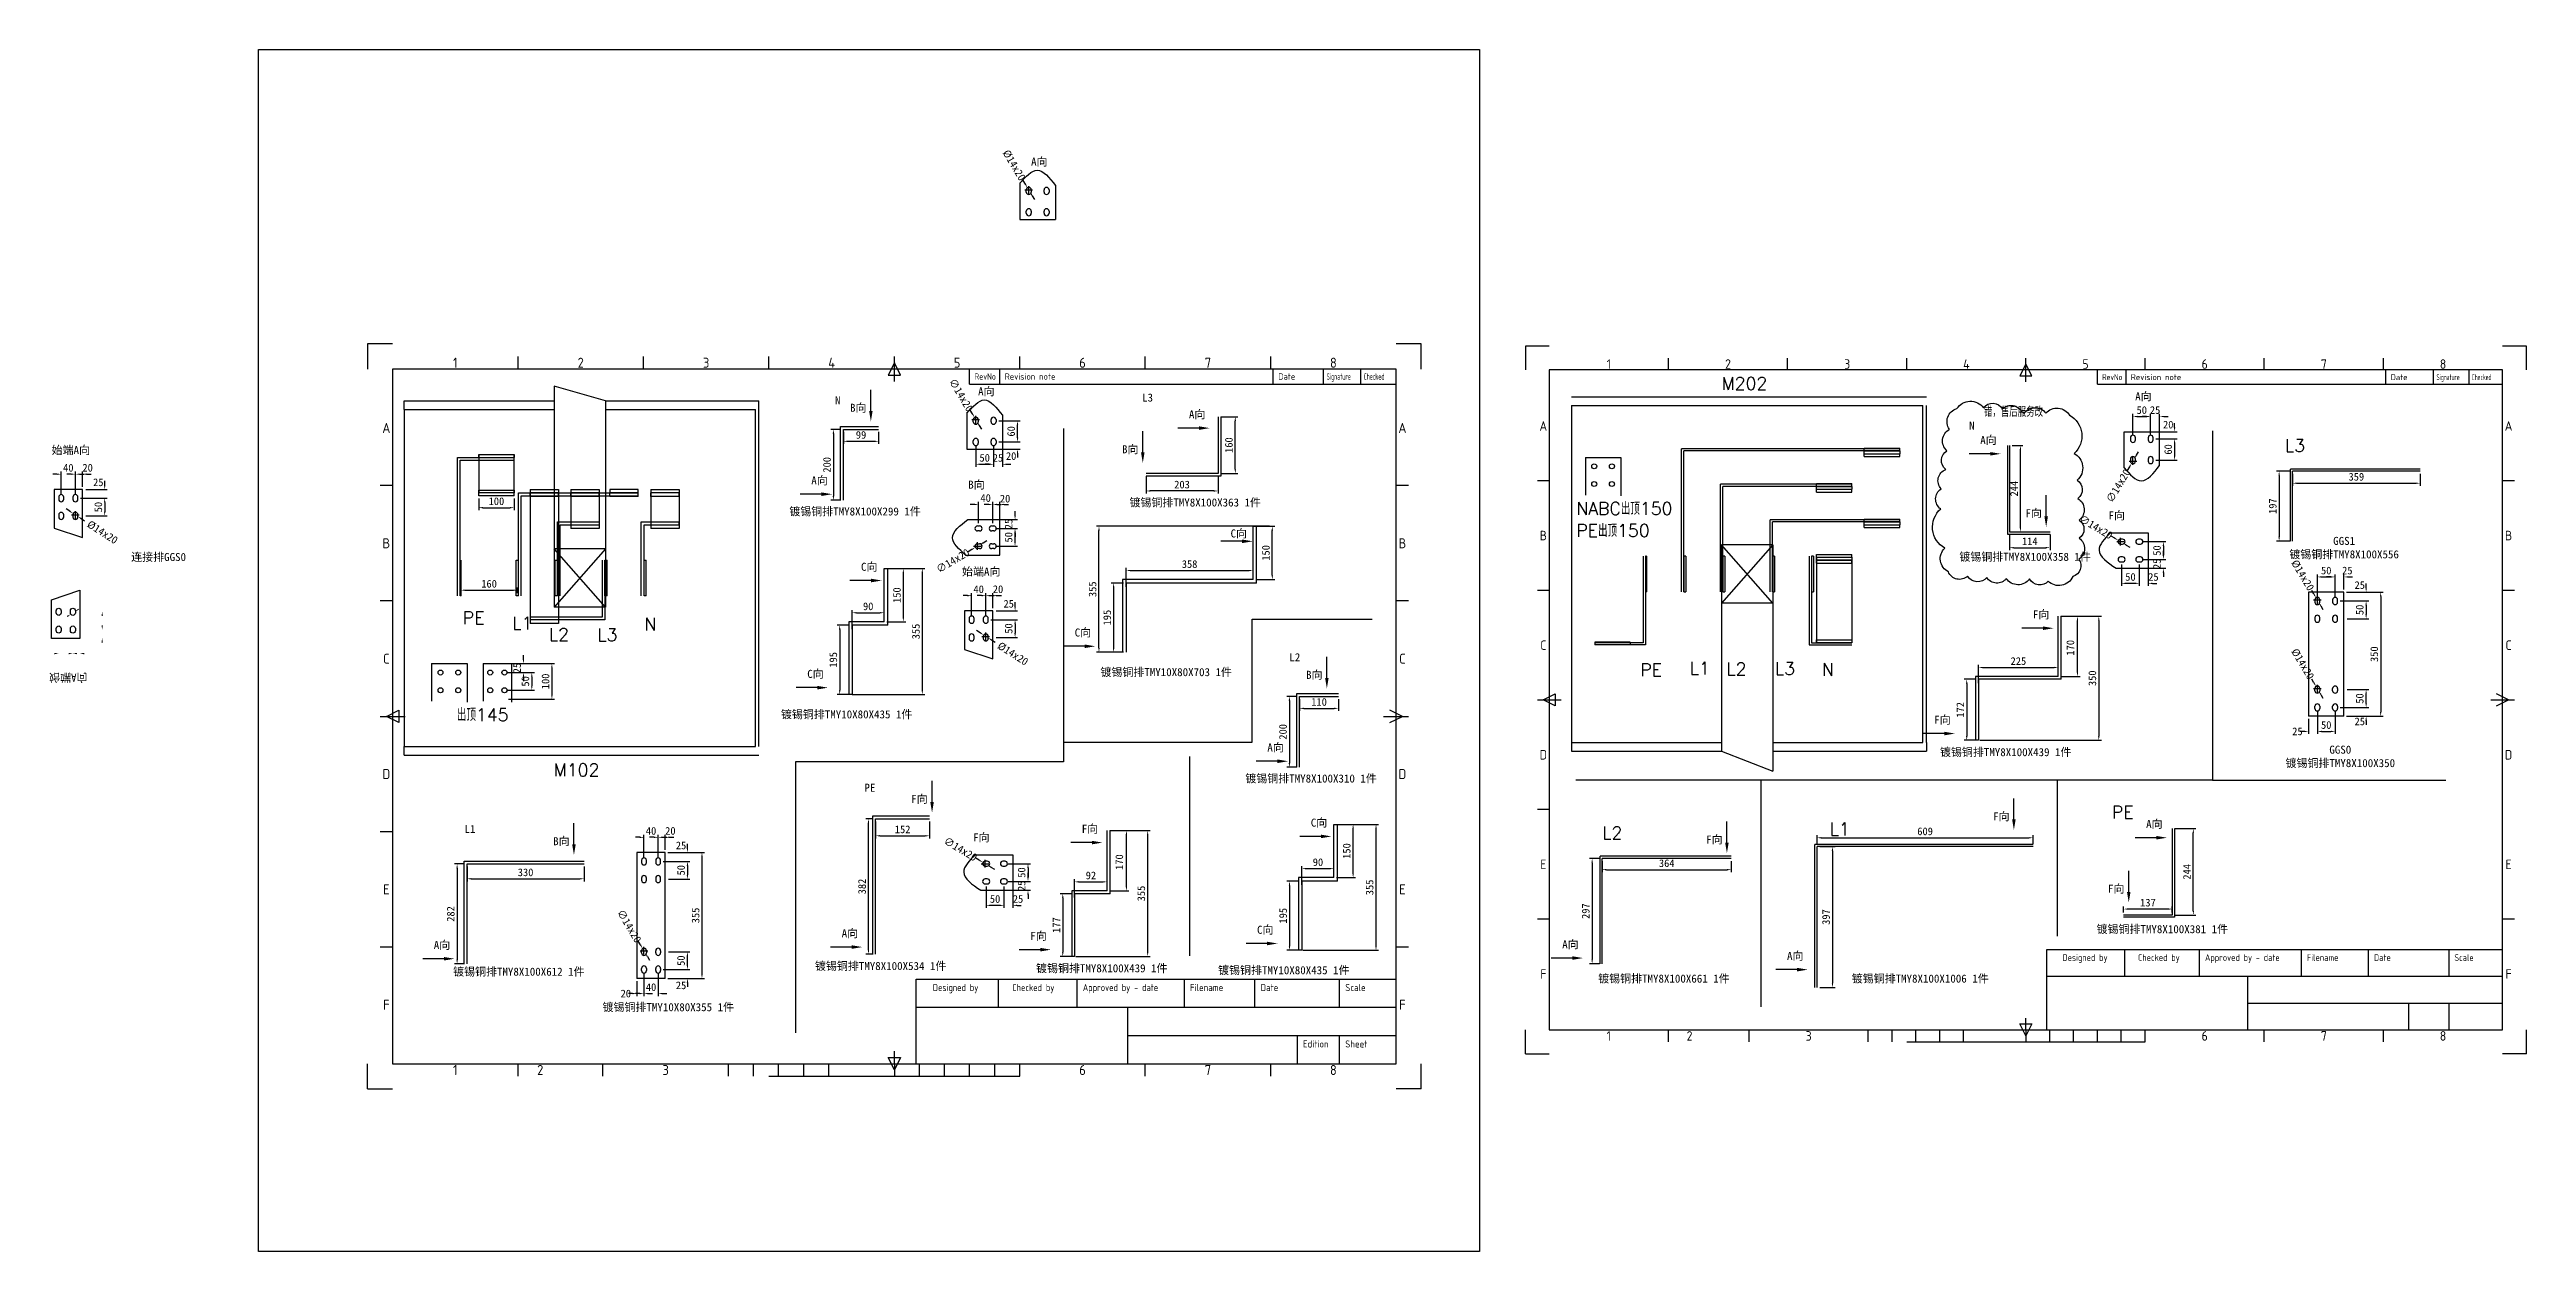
# Model space of a CAD drawing. Extents: x -48968009 to 2588125, y -43922717 to 2.
# Drawn here: x 2433000 to 2439982, y -612441 to -609052 of the extents above; entities that cross this region are included whole.
import ezdxf
from ezdxf.enums import TextEntityAlignment as Align

# ---------------------------------------------------------------- set-up
doc = ezdxf.new("R2010")
doc.units = 0
doc.header["$LTSCALE"] = 1000
doc.header["$MEASUREMENT"] = 0
doc.layers.get('0').update_dxf_attribs({"linetype": 'CONTINUOUS'})
doc.layers.get('DEFPOINTS').update_dxf_attribs({"linetype": 'CONTINUOUS'})
for name, color, linetype in [('$1-强电干线', 7, 'CONTINUOUS'), ('DQ', 7, 'CONTINUOUS'), ('FRAME025', 7, 'CONTINUOUS'), ('FRAME050', 6, 'CONTINUOUS'), ('FRAME070', 5, 'CONTINUOUS'), ('FRAME200', 8, 'CONTINUOUS'), ('图层4', 221, 'CONTINUOUS'), ('图层6', 221, 'CONTINUOUS'), ('电气', 4, 'CONTINUOUS')]:
    doc.layers.add(name, color=color, linetype=linetype)
doc.styles.add('_TCH_DIM', font='SIMPLEX', dxfattribs={"width": 0.8, "height": 3.5, "bigfont": 'HZTXT'})
doc.styles.add('_TCH_SPACE', font='SIMPLEX.shx', dxfattribs={"width": 0.8, "bigfont": 'GBCBIG.shx'})
doc.styles.add('ISOCP', font='isocp.shx')
doc.dimstyles.new('NORMAL', dxfattribs={"dimscale": 0.2, "dimtxt": 0.18, "dimasz": 0.18, "dimexe": 0.18, "dimexo": 0.0625, "dimgap": 0.09, "dimtad": 0, "dimtih": 1, "dimtoh": 1, "dimdec": 4, "dimzin": 0, "dimdsep": 46, "dimtxsty": 'Standard', "dimcen": 0.09, "dimadec": 0, "dimazin": 0, "dimtfac": 1, "dimtdec": 4, "dimtofl": 0, "dimtmove": 0, "dimatfit": 3, "dimfxl": 1, "dimtolj": 1, "dimtzin": 0, "dimarcsym": 0})

msp = doc.modelspace()

# ---------------------------------------------------------------- texts
at = {"layer": '$1-强电干线', "color": 2, "style": '_TCH_DIM', "width": 0.705882}
msp.add_text('错，售后服务改', height=24.99, dxfattribs=at).set_placement((2438452.7, -610086.9))
at = {"layer": 'DQ', "color": 1, "style": '_TCH_SPACE'}
for s, height, p in [('PE', 35.74, (2434164.9, -610671.8, 0)), ('L1', 35.74, (2434304.4, -610686.9, 0)), ('L2', 35.74, (2434407.7, -610719.1, 0)), ('L3', 35.74, (2434544.3, -610719.6, 0)), ('N', 35.7, (2434676.7, -610690.2)), ('出顶145', 35.74, (2434148.5, -610945.2, 0)), ('M102', 35.74, (2434421.4, -611100.9))]:
    msp.add_text(s, height=height, dxfattribs=at).set_placement(p)
at = {"layer": 'FRAME025', "ltscale": 0.8, "style": 'ISOCP', "width": 0.8}
for s, height, p in [('Designed by', 18.895, (2438674.3, -611612)), ('Checked by', 18.89, (2438887, -611612)), ('Approved by - date', 18.895, (2439075.9, -611612)), ('Designed by', 19.889, (2435490, -611696.6)), ('Checked by', 19.89, (2435713.8, -611696.6)), ('Approved by - date', 19.889, (2435912.7, -611696.6))]:
    msp.add_text(s, height=height, dxfattribs=at).set_placement(p, align=Align.MIDDLE_LEFT)
at = {"layer": 'FRAME025', "style": 'ISOCP'}
for s, height, p in [('Filename', 18.89, (2439363.1, -611612)), ('Date', 18.89, (2439552.1, -611612)), ('Scale', 18.89, (2439778.8, -611612)), ('Filename', 19.89, (2436215, -611696.6)), ('Date', 19.89, (2436413.9, -611696.6)), ('Scale', 19.89, (2436652.6, -611696.6)), ('Edition', 19.89, (2436533.3, -611855.7)), ('Sheet', 19.89, (2436652.6, -611855.7))]:
    msp.add_text(s, height=height, dxfattribs=at).set_placement(p, align=Align.MIDDLE_LEFT)
at = {"layer": '图层4'}
for s, height, p in [('N', 22.7, (2435214.2, -610052.1)), ('L3', 22.68, (2436079.8, -610044.4)), ('L2', 22.68, (2436494.9, -610776.5)), ('PE', 22.68, (2435297.1, -611144.5)), ('L1', 22.68, (2434169.7, -611260.8))]:
    msp.add_text(s, height=height, dxfattribs=at).set_placement(p)
at = {"layer": '图层4', "char_height": 22.68, "attachment_point": 5}
for s, insert in [('\\A1;A{\\fSimSun|b0|i0|c134|p2;向}', (2435790, -609369.1)), ('\\A1;A{\\fSimSun|b0|i0|c134|p2;向}', (2435640.7, -610016.9)), ('\\A1;B{\\fSimSun|b0|i0|c134|p2;向}', (2435279.8, -610063.1)), ('\\A1;A{\\fSimSun|b0|i0|c134|p2;向}', (2436235, -610081.6)), ('\\A1;B{\\fSimSun|b0|i0|c134|p2;向}', (2436046.4, -610180.1)), ('\\A1;A{\\fSimSun|b0|i0|c134|p2;向}', (2435170.5, -610268)), ('{\\fSimSun|b0|i0|c134|p2;镀锡铜排TMY8X100X299 1件}', (2435270.7, -610355.4)), ('{\\fSimSun|b0|i0|c134|p2;镀锡铜排TMY8X100X363 1件}', (2436229.5, -610330.1)), ('\\A1;C{\\fSimSun|b0|i0|c134|p2;向}', (2436352.3, -610417.5)), ('{\\fSimSun|b0|i0|c134|p2;连接排GGS0}', (2433307.6, -610483.9)), ('\\A1;C{\\fSimSun|b0|i0|c134|p2;向}', (2435310.6, -610511.4)), ('\\A1;C{\\fSimSun|b0|i0|c134|p2;向}', (2435913, -610696.8)), ('\\A1;C{\\fSimSun|b0|i0|c134|p2;向}', (2435159.1, -610813.4)), ('{\\fSimSun|b0|i0|c134|p2;镀锡铜排TMY10X80X703 1件}', (2436147.7, -610808.5)), ('\\A1;B{\\fSimSun|b0|i0|c134|p2;向}', (2436565.3, -610816.1)), ('{\\fSimSun|b0|i0|c134|p2;镀锡铜排TMY10X80X435 1件}', (2435247, -610927.5)), ('\\A1;A{\\fSimSun|b0|i0|c134|p2;向}', (2436456, -611021)), ('{\\fSimSun|b0|i0|c134|p2;镀锡铜排TMY8X100X310 1件}', (2436556.1, -611108.4)), ('\\A1;F{\\fSimSun|b0|i0|c134|p2;向}', (2435452.3, -611166)), ('\\A1;F{\\fSimSun|b0|i0|c134|p2;向}', (2435932.8, -611250.3)), ('\\A1;C{\\fSimSun|b0|i0|c134|p2;向}', (2436578.5, -611232.9)), ('\\A1;B{\\fSimSun|b0|i0|c134|p2;向}', (2434442.9, -611285.2)), ('\\A1;A{\\fSimSun|b0|i0|c134|p2;向}', (2435256.2, -611544.9)), ('\\A1;F{\\fSimSun|b0|i0|c134|p2;向}', (2435787.9, -611552.3)), ('\\A1;C{\\fSimSun|b0|i0|c134|p2;向}', (2436427, -611534.9)), ('\\A1;A{\\fSimSun|b0|i0|c134|p2;向}', (2434106.4, -611577.9)), ('{\\fSimSun|b0|i0|c134|p2;镀锡铜排TMY8X100X612 1件}', (2434322.9, -611653.1)), ('{\\fSimSun|b0|i0|c134|p2;镀锡铜排TMY8X100X534 1件}', (2435342.9, -611637.1)), ('{\\fSimSun|b0|i0|c134|p2;镀锡铜排TMY8X100X439 1件}', (2435966.1, -611643.5)), ('{\\fSimSun|b0|i0|c134|p2;镀锡铜排TMY10X80X435 1件}', (2436479.2, -611649)), ('{\\fSimSun|b0|i0|c134|p2;镀锡铜排TMY10X80X355 1件}', (2434744.2, -611753.2))]:
    msp.add_mtext(s, dxfattribs=dict(at, insert=insert))

# ---------------------------------------------------------------- blocks, each defined once
blk = doc.blocks.new('SAFSDF')
at = {"layer": 'FRAME050'}
for p, q in [((2407936.8, -560522.8), (2407936.8, -560478.2)), ((2408382, -560522.8), (2408382, -560478.2)), ((2408827.2, -560522.8), (2408827.2, -560478.2)), ((2409272.5, -560500.5), (2409250.2, -560545)), ((2409272.5, -560567.3), (2409272.5, -560478.2)), ((2409294.7, -560545), (2409272.5, -560500.5)), ((2409717.7, -560522.8), (2409717.7, -560478.2)), ((2410162.9, -560522.8), (2410162.9, -560478.2)), ((2410608.1, -560522.8), (2410608.1, -560478.2)), ((2409250.2, -560545), (2409294.7, -560545)), ((2407491.6, -560936.8), (2407447.1, -560936.8)), ((2411097.8, -560936.8), (2411053.3, -560936.8)), ((2407491.6, -561346.4), (2407447.1, -561346.4)), ((2411097.8, -561346.4), (2411053.3, -561346.4)), ((2407469.4, -561756), (2407513.9, -561733.7)), ((2407513.9, -561733.7), (2407513.9, -561778.2)), ((2411075.6, -561756), (2411031, -561733.7)), ((2407447.1, -561756), (2407536.1, -561756)), ((2407513.9, -561778.2), (2407469.4, -561756)), ((2411008.8, -561756), (2411097.8, -561756)), ((2411031, -561778.2), (2411075.6, -561756)), ((2407491.6, -562165.6), (2407447.1, -562165.6)), ((2407491.6, -562575.2), (2407447.1, -562575.2)), ((2411097.8, -562575.2), (2411053.3, -562575.2)), ((2409250.2, -562967), (2409294.7, -562967)), ((2409272.5, -563011.5), (2409250.2, -562967)), ((2409272.5, -562989.2), (2409272.5, -562944.7)), ((2409294.7, -562967), (2409272.5, -563011.5)), ((2407936.8, -563033.7), (2407936.8, -562989.2)), ((2408238.2, -563033.7), (2408238.2, -562989.2)), ((2408683.4, -563033.7), (2408683.4, -562989.2)), ((2408772.5, -563033.7), (2408772.5, -562989.2)), ((2408827.2, -563033.7), (2409717.7, -563033.7)), ((2408861.5, -563033.7), (2408861.5, -562989.2)), ((2408950.6, -563033.7), (2408950.6, -562989.2)), ((2409039.6, -563033.7), (2409039.6, -562989.2)), ((2409272.5, -562989.2), (2409272.5, -563033.7)), ((2409361.5, -563033.7), (2409361.5, -562989.2)), ((2409450.5, -563033.7), (2409450.5, -562989.2)), ((2409539.6, -563033.7), (2409539.6, -562989.2)), ((2409628.6, -563033.7), (2409628.6, -562989.2)), ((2409717.7, -563033.7), (2409717.7, -562989.2)), ((2410162.9, -563033.7), (2410162.9, -562989.2)), ((2410608.1, -563033.7), (2410608.1, -562989.2))]:
    blk.add_line(p, q, dxfattribs=at)
at = {"layer": 'FRAME070'}
for p, q in [((2411053.3, -560522.8), (2407491.6, -560522.8)), ((2407491.6, -560522.8), (2407491.6, -562989.2)), ((2409539.6, -560576.2), (2409539.6, -560522.8)), ((2409539.6, -560576.2), (2411053.3, -560576.2)), ((2409646.4, -560576.2), (2409646.4, -560522.8)), ((2410617, -560576.2), (2410617, -560522.8)), ((2410795.1, -560576.2), (2410795.1, -560522.8)), ((2410928.6, -560576.2), (2410928.6, -560522.8)), ((2411053.3, -562989.2), (2411053.3, -560522.8)), ((2407491.6, -562989.2), (2411053.3, -562989.2))]:
    blk.add_line(p, q, dxfattribs=at)
at = {"layer": 'FRAME200'}
for p, q in [((2407491.6, -560433.7), (2407402.6, -560433.7)), ((2407402.6, -560433.7), (2407402.6, -560522.8)), ((2411142.3, -560433.7), (2411053.3, -560433.7)), ((2411142.3, -560522.8), (2411142.3, -560433.7)), ((2407402.6, -563078.3), (2407402.6, -562989.2)), ((2411142.3, -563078.3), (2411142.3, -562989.2)), ((2407402.6, -563078.3), (2407491.6, -563078.3)), ((2411142.3, -563078.3), (2411053.3, -563078.3))]:
    blk.add_line(p, q, dxfattribs=at)
at = {"layer": 'FRAME025', "ltscale": 0.8, "style": 'ISOCP', "width": 0.8}
blk.add_text('RevNo', height=22.26, dxfattribs=at).set_placement((2409557.4, -560549.5), align=Align.MIDDLE_LEFT)
at = {"layer": 'FRAME025', "style": 'ISOCP'}
for s, height, p in [('Revision note', 22.261, (2409664.2, -560549.5)), ('Date', 22.26, (2410634.8, -560549.5))]:
    blk.add_text(s, height=height, dxfattribs=at).set_placement(p, align=Align.MIDDLE_LEFT)
at = {"layer": 'FRAME025', "style": 'ISOCP', "width": 0.6}
for s, p in [('Signature', (2410806.3, -560549.5)), ('Checked', (2410938.3, -560549.5))]:
    blk.add_text(s, height=22.26, dxfattribs=at).set_placement(p, align=Align.MIDDLE_LEFT)
at = {"layer": 'FRAME050', "style": 'ISOCP'}
for s, p in [('1', (2407714.2, -560500.5)), ('2', (2408159.4, -560500.5)), ('3', (2408604.6, -560500.5)), ('4', (2409049.9, -560500.5)), ('5', (2409495.1, -560500.5)), ('6', (2409940.3, -560500.5)), ('7', (2410385.5, -560500.5)), ('8', (2410830.7, -560500.5)), ('A', (2407469.4, -560732)), ('A', (2411075.6, -560732)), ('B', (2407469.4, -561141.6)), ('B', (2411075.6, -561141.6)), ('C', (2407469.4, -561551.2)), ('C', (2411075.6, -561551.2)), ('D', (2407469.4, -561960.8)), ('D', (2411075.6, -561960.8)), ('E', (2407469.4, -562370.4)), ('E', (2411075.6, -562370.4)), ('F', (2407469.4, -562780)), ('F', (2411075.6, -562780)), ('1', (2407714.2, -563011.5)), ('2', (2408015.6, -563011.5)), ('3', (2408460.8, -563011.5)), ('6', (2409940.3, -563011.5)), ('7', (2410385.5, -563011.5)), ('8', (2410830.7, -563011.5))]:
    blk.add_text(s, height=35.6, dxfattribs=at).set_placement(p, align=Align.MIDDLE)
blk = doc.blocks.new('*D265')
at = {"layer": 'DEFPOINTS', "color": 0}
for p in [(2475149, -600855.5), (2475208.8, -600855.5), (2475149, -600905.5)]:
    blk.add_point(p, dxfattribs=at)
at = {"layer": '图层4', "lineweight": -2}
for p, q in [((2475156.5, -600855.5), (2475216, -600855.5)), ((2475156.5, -600905.5), (2475216, -600905.5)), ((2475208.8, -600893.5), (2475208.8, -600867.5))]:
    blk.add_line(p, q, dxfattribs=at)
at = {"layer": '图层4'}
for points in [[(2475206.8, -600867.5), (2475210.8, -600867.5), (2475208.8, -600855.5)], [(2475206.8, -600893.5), (2475210.8, -600893.5), (2475208.8, -600905.5)]]:
    blk.add_solid(points, dxfattribs=at)
at = {"layer": '图层4', "insert": (2475190.8, -600880.5), "char_height": 21.6, "attachment_point": 5, "rotation": 90}
blk.add_mtext('\\A1;50', dxfattribs=at)
blk = doc.blocks.new('*D266')
at = {"layer": 'DEFPOINTS', "color": 0}
for p in [(2475159, -600830.5), (2475177.7, -600855.5), (2475208.9, -600830.5)]:
    blk.add_point(p, dxfattribs=at)
at = {"layer": '图层4', "lineweight": -2}
for p, q in [((2475166.5, -600830.5), (2475216.1, -600830.5)), ((2475185.2, -600855.5), (2475216.1, -600855.5)), ((2475208.9, -600818.5), (2475208.9, -600806.5)), ((2475208.9, -600867.5), (2475208.9, -600879.5))]:
    blk.add_line(p, q, dxfattribs=at)
at = {"layer": '图层4'}
for points in [[(2475206.9, -600818.5), (2475210.9, -600818.5), (2475208.9, -600830.5)], [(2475206.9, -600867.5), (2475210.9, -600867.5), (2475208.9, -600855.5)]]:
    blk.add_solid(points, dxfattribs=at)
at = {"layer": '图层4', "insert": (2475190.9, -600843), "char_height": 21.6, "attachment_point": 5, "rotation": 90}
blk.add_mtext('\\A1;25', dxfattribs=at)
blk = doc.blocks.new('*D267')
at = {"layer": 'DEFPOINTS', "color": 0}
for p in [(2475166, -600787.9), (2475146, -600848.5), (2475166, -600848.5)]:
    blk.add_point(p, dxfattribs=at)
at = {"layer": '图层4', "lineweight": -2}
for p, q in [((2475134, -600787.9), (2475122, -600787.9)), ((2475146, -600841), (2475146, -600780.7)), ((2475166, -600841), (2475166, -600780.7)), ((2475178, -600787.9), (2475190, -600787.9))]:
    blk.add_line(p, q, dxfattribs=at)
at = {"layer": '图层4'}
for points in [[(2475134, -600785.9), (2475134, -600789.9), (2475146, -600787.9)], [(2475178, -600785.9), (2475178, -600789.9), (2475166, -600787.9)]]:
    blk.add_solid(points, dxfattribs=at)
at = {"layer": '图层4', "insert": (2475180.8, -600771.6), "char_height": 21.6, "attachment_point": 5}
blk.add_mtext('\\A1;20', dxfattribs=at)
blk = doc.blocks.new('*D268')
at = {"layer": 'DEFPOINTS', "color": 0}
for p in [(2475106, -600787.9), (2475106, -600848.5), (2475146, -600829.7)]:
    blk.add_point(p, dxfattribs=at)
at = {"layer": '图层4', "lineweight": -2}
for p, q in [((2475094, -600787.9), (2475082, -600787.9)), ((2475106, -600841), (2475106, -600780.7)), ((2475146, -600822.2), (2475146, -600780.7)), ((2475158, -600787.9), (2475170, -600787.9))]:
    blk.add_line(p, q, dxfattribs=at)
at = {"layer": '图层4'}
for points in [[(2475094, -600785.9), (2475094, -600789.9), (2475106, -600787.9)], [(2475158, -600785.9), (2475158, -600789.9), (2475146, -600787.9)]]:
    blk.add_solid(points, dxfattribs=at)
at = {"layer": '图层4', "insert": (2475126, -600769.9), "char_height": 21.6, "attachment_point": 5}
blk.add_mtext('\\A1;40', dxfattribs=at)
blk = doc.blocks.new('*D269')
at = {"layer": 'DEFPOINTS', "color": 0}
for p in [(2475097, -600909), (2475109.1, -600901.9)]:
    blk.add_point(p, dxfattribs=at)
at = {"layer": '图层4', "lineweight": -2}
for p, q in [((2475086.7, -600915.2), (2475076.4, -600921.3)), ((2475092.2, -600905.5), (2475113.8, -600905.5)), ((2475103, -600916.3), (2475103, -600894.7)), ((2475119.4, -600895.7), (2475129.7, -600889.6))]:
    blk.add_line(p, q, dxfattribs=at)
at = {"layer": '图层4'}
for points in [[(2475085.7, -600913.5), (2475087.7, -600916.9), (2475097, -600909)], [(2475118.4, -600894), (2475120.4, -600897.5), (2475109.1, -600901.9)]]:
    blk.add_solid(points, dxfattribs=at)
at = {"layer": '图层4', "insert": (2475033.5, -600946.8), "char_height": 21.6, "attachment_point": 5, "rotation": 30.76871}
blk.add_mtext('\\A1;∅14x20', dxfattribs=at)
blk = doc.blocks.new('*D2317')
at = {"layer": 'DEFPOINTS', "color": 0}
for p in [(2509424.4, -569632.7), (2509384.4, -569697.4), (2509424.4, -569697.4)]:
    blk.add_point(p, dxfattribs=at)
at = {"layer": '图层4', "lineweight": -2}
for p, q in [((2509372.4, -569632.7), (2509360.4, -569632.7)), ((2509384.4, -569689.9), (2509384.4, -569625.5)), ((2509424.4, -569689.9), (2509424.4, -569625.5)), ((2509436.4, -569632.7), (2509448.4, -569632.7))]:
    blk.add_line(p, q, dxfattribs=at)
at = {"layer": '图层4'}
for points in [[(2509372.4, -569634.7), (2509372.4, -569630.7), (2509384.4, -569632.7)], [(2509436.4, -569630.7), (2509436.4, -569634.7), (2509424.4, -569632.7)]]:
    blk.add_solid(points, dxfattribs=at)
at = {"layer": '图层4', "insert": (2509404.4, -569614.7), "char_height": 21.6, "attachment_point": 5}
blk.add_mtext('\\A1;40', dxfattribs=at)
blk = doc.blocks.new('*D2318')
at = {"layer": 'DEFPOINTS', "color": 0}
for p in [(2509444.4, -569632.6), (2509424.4, -569663.8), (2509444.4, -569675.4)]:
    blk.add_point(p, dxfattribs=at)
at = {"layer": '图层4', "lineweight": -2}
for p, q in [((2509412.4, -569632.6), (2509400.4, -569632.6)), ((2509424.4, -569656.3), (2509424.4, -569625.4)), ((2509444.4, -569667.9), (2509444.4, -569625.4)), ((2509456.4, -569632.6), (2509468.4, -569632.6))]:
    blk.add_line(p, q, dxfattribs=at)
at = {"layer": '图层4'}
for points in [[(2509412.4, -569634.6), (2509412.4, -569630.6), (2509424.4, -569632.6)], [(2509456.4, -569630.6), (2509456.4, -569634.6), (2509444.4, -569632.6)]]:
    blk.add_solid(points, dxfattribs=at)
at = {"layer": '图层4', "insert": (2509458.9, -569614.6), "char_height": 21.6, "attachment_point": 5}
blk.add_mtext('\\A1;20', dxfattribs=at)
blk = doc.blocks.new('*D2319')
at = {"layer": 'DEFPOINTS', "color": 0}
for p in [(2509431.4, -569700.4), (2509446.4, -569675.4), (2509507, -569675.4)]:
    blk.add_point(p, dxfattribs=at)
at = {"layer": '图层4', "lineweight": -2}
for p, q in [((2509507, -569663.4), (2509507, -569651.4)), ((2509438.9, -569700.4), (2509514.2, -569700.4)), ((2509453.9, -569675.4), (2509514.2, -569675.4)), ((2509507, -569712.4), (2509507, -569724.4))]:
    blk.add_line(p, q, dxfattribs=at)
at = {"layer": '图层4'}
for points in [[(2509505, -569663.4), (2509509, -569663.4), (2509507, -569675.4)], [(2509509, -569712.4), (2509505, -569712.4), (2509507, -569700.4)]]:
    blk.add_solid(points, dxfattribs=at)
at = {"layer": '图层4', "insert": (2509489, -569655.7), "char_height": 21.6, "attachment_point": 5}
blk.add_mtext('\\A1;25', dxfattribs=at)
blk = doc.blocks.new('*D2320')
at = {"layer": 'DEFPOINTS', "color": 0}
for p in [(2509465.2, -569700.4), (2509446.4, -569750.4), (2509507, -569750.4)]:
    blk.add_point(p, dxfattribs=at)
at = {"layer": '图层4', "lineweight": -2}
for p, q in [((2509472.7, -569700.4), (2509514.2, -569700.4)), ((2509507, -569712.4), (2509507, -569738.4)), ((2509453.9, -569750.4), (2509514.2, -569750.4))]:
    blk.add_line(p, q, dxfattribs=at)
at = {"layer": '图层4'}
for points in [[(2509509, -569712.4), (2509505, -569712.4), (2509507, -569700.4)], [(2509505, -569738.4), (2509509, -569738.4), (2509507, -569750.4)]]:
    blk.add_solid(points, dxfattribs=at)
at = {"layer": '图层4', "insert": (2509489, -569725.4), "char_height": 21.6, "attachment_point": 5, "rotation": 90}
blk.add_mtext('\\A1;50', dxfattribs=at)
blk = doc.blocks.new('*D2321')
at = {"layer": 'DEFPOINTS', "color": 0}
for p in [(2509418.6, -569743.7), (2509430.3, -569751.2)]:
    blk.add_point(p, dxfattribs=at)
at = {"layer": '图层4', "lineweight": -2}
for p, q in [((2509408.5, -569737.2), (2509398.4, -569730.7)), ((2509413.6, -569747.4), (2509435.2, -569747.4)), ((2509424.4, -569758.2), (2509424.4, -569736.6)), ((2509440.4, -569757.7), (2509450.5, -569764.2))]:
    blk.add_line(p, q, dxfattribs=at)
at = {"layer": '图层4'}
for points in [[(2509407.4, -569738.9), (2509409.5, -569735.5), (2509418.6, -569743.7)], [(2509441.5, -569756), (2509439.4, -569759.4), (2509430.3, -569751.2)]]:
    blk.add_solid(points, dxfattribs=at)
at = {"layer": '图层4', "insert": (2509500.7, -569796.4), "char_height": 21.6, "attachment_point": 5, "rotation": 327.327}
blk.add_mtext('%%c14x20', dxfattribs=at)
blk = doc.blocks.new('*D757')
at = {"layer": 'DEFPOINTS', "color": 0}
for p in [(2441592.4, -570696.2), (2441592.4, -570746.2), (2441657.2, -570746.2)]:
    blk.add_point(p, dxfattribs=at)
at = {"layer": '图层4', "lineweight": -2}
for p, q in [((2441599.9, -570696.2), (2441664.4, -570696.2)), ((2441599.9, -570746.2), (2441664.4, -570746.2)), ((2441657.2, -570708.2), (2441657.2, -570734.2))]:
    blk.add_line(p, q, dxfattribs=at)
at = {"layer": '图层4'}
for points in [[(2441655.2, -570708.2), (2441659.2, -570708.2), (2441657.2, -570696.2)], [(2441655.2, -570734.2), (2441659.2, -570734.2), (2441657.2, -570746.2)]]:
    blk.add_solid(points, dxfattribs=at)
at = {"layer": '图层4', "insert": (2441639.2, -570721.2), "char_height": 21.6, "attachment_point": 5, "rotation": 90}
blk.add_mtext('\\A1;50', dxfattribs=at)
blk = doc.blocks.new('*D758')
at = {"layer": 'DEFPOINTS', "color": 0}
for p in [(2441626, -570746.2), (2441607.3, -570771.2), (2441657.2, -570771.2)]:
    blk.add_point(p, dxfattribs=at)
at = {"layer": '图层4', "lineweight": -2}
for p, q in [((2441633.5, -570746.2), (2441664.4, -570746.2)), ((2441657.2, -570734.2), (2441657.2, -570722.2)), ((2441614.8, -570771.2), (2441664.4, -570771.2)), ((2441657.2, -570783.2), (2441657.2, -570795.2))]:
    blk.add_line(p, q, dxfattribs=at)
at = {"layer": '图层4'}
for points in [[(2441655.2, -570734.2), (2441659.2, -570734.2), (2441657.2, -570746.2)], [(2441655.2, -570783.2), (2441659.2, -570783.2), (2441657.2, -570771.2)]]:
    blk.add_solid(points, dxfattribs=at)
at = {"layer": '图层4', "insert": (2441639.2, -570758.7), "char_height": 21.6, "attachment_point": 5, "rotation": 90}
blk.add_mtext('\\A1;25', dxfattribs=at)
blk = doc.blocks.new('*D759')
at = {"layer": 'DEFPOINTS', "color": 0}
for p in [(2441589.4, -570753.2), (2441614.4, -570753.2), (2441614.4, -570813.8)]:
    blk.add_point(p, dxfattribs=at)
at = {"layer": '图层4', "lineweight": -2}
for p, q in [((2441589.4, -570760.7), (2441589.4, -570821)), ((2441614.4, -570760.7), (2441614.4, -570821)), ((2441577.4, -570813.8), (2441565.4, -570813.8)), ((2441626.4, -570813.8), (2441638.4, -570813.8))]:
    blk.add_line(p, q, dxfattribs=at)
at = {"layer": '图层4'}
for points in [[(2441577.4, -570811.8), (2441577.4, -570815.8), (2441589.4, -570813.8)], [(2441626.4, -570811.8), (2441626.4, -570815.8), (2441614.4, -570813.8)]]:
    blk.add_solid(points, dxfattribs=at)
at = {"layer": '图层4', "insert": (2441629.1, -570795.8), "char_height": 21.6, "attachment_point": 5}
blk.add_mtext('\\A1;25', dxfattribs=at)
blk = doc.blocks.new('*D760')
at = {"layer": 'DEFPOINTS', "color": 0}
for p in [(2441539.4, -570753.2), (2441539.4, -570813.8), (2441589.4, -570772)]:
    blk.add_point(p, dxfattribs=at)
at = {"layer": '图层4', "lineweight": -2}
for p, q in [((2441539.4, -570760.7), (2441539.4, -570821)), ((2441577.4, -570813.8), (2441551.4, -570813.8)), ((2441589.4, -570779.5), (2441589.4, -570821))]:
    blk.add_line(p, q, dxfattribs=at)
at = {"layer": '图层4'}
for points in [[(2441551.4, -570811.8), (2441551.4, -570815.8), (2441539.4, -570813.8)], [(2441577.4, -570811.8), (2441577.4, -570815.8), (2441589.4, -570813.8)]]:
    blk.add_solid(points, dxfattribs=at)
at = {"layer": '图层4', "insert": (2441564.4, -570795.8), "char_height": 21.6, "attachment_point": 5}
blk.add_mtext('\\A1;50', dxfattribs=at)
blk = doc.blocks.new('*D761')
at = {"layer": 'DEFPOINTS', "color": 0}
for p in [(2441530.4, -570692.7), (2441542.4, -570699.8)]:
    blk.add_point(p, dxfattribs=at)
at = {"layer": '图层4', "lineweight": -2}
for p, q in [((2441520, -570686.5), (2441509.7, -570680.4)), ((2441525.6, -570696.2), (2441547.2, -570696.2)), ((2441536.4, -570707), (2441536.4, -570685.4)), ((2441552.7, -570706), (2441563, -570712.1))]:
    blk.add_line(p, q, dxfattribs=at)
blk.add_arc((2441536.4, -570696.2), 7, 90.29849, 180, dxfattribs=at)
at = {"layer": '图层4'}
for points in [[(2441521.1, -570684.8), (2441519, -570688.2), (2441530.4, -570692.7)], [(2441553.7, -570704.2), (2441551.7, -570707.7), (2441542.4, -570699.8)]]:
    blk.add_solid(points, dxfattribs=at)
at = {"layer": '图层4', "insert": (2441466.9, -570654.9), "char_height": 21.6, "attachment_point": 5, "rotation": 329.23129}
blk.add_mtext('\\A1;∅14x20', dxfattribs=at)
blk = doc.blocks.new('*D1800')
at = {"layer": 'DEFPOINTS', "color": 0}
for p in [(2435238.1, -610122.6), (2435209.6, -610322.6), (2435238.1, -610322.6)]:
    blk.add_point(p, dxfattribs=at)
at = {"layer": '图层4', "lineweight": -2}
for p, q in [((2435230.6, -610122.6), (2435202.4, -610122.6)), ((2435209.6, -610134.6), (2435209.6, -610310.6)), ((2435230.6, -610322.6), (2435202.4, -610322.6))]:
    blk.add_line(p, q, dxfattribs=at)
at = {"layer": '图层4'}
for points in [[(2435207.6, -610134.6), (2435211.6, -610134.6), (2435209.6, -610122.6)], [(2435207.6, -610310.6), (2435211.6, -610310.6), (2435209.6, -610322.6)]]:
    blk.add_solid(points, dxfattribs=at)
at = {"layer": '图层4', "insert": (2435191.6, -610222.6), "char_height": 21.6, "attachment_point": 5, "rotation": 90}
blk.add_mtext('\\A1;200', dxfattribs=at)
blk = doc.blocks.new('*D1801')
at = {"layer": 'DEFPOINTS', "color": 0}
for p in [(2435238.1, -610122.6), (2435337.1, -610122.6), (2435337.1, -610156.4)]:
    blk.add_point(p, dxfattribs=at)
at = {"layer": '图层4', "lineweight": -2}
for p, q in [((2435238.1, -610130.1), (2435238.1, -610163.6)), ((2435337.1, -610130.1), (2435337.1, -610163.6)), ((2435250.1, -610156.4), (2435325.1, -610156.4))]:
    blk.add_line(p, q, dxfattribs=at)
at = {"layer": '图层4'}
for points in [[(2435250.1, -610154.4), (2435250.1, -610158.4), (2435238.1, -610156.4)], [(2435325.1, -610154.4), (2435325.1, -610158.4), (2435337.1, -610156.4)]]:
    blk.add_solid(points, dxfattribs=at)
at = {"layer": '图层4', "insert": (2435287.6, -610138.4), "char_height": 21.6, "attachment_point": 5}
blk.add_mtext('\\A1;99', dxfattribs=at)
blk = doc.blocks.new('*D1802')
at = {"layer": 'DEFPOINTS', "color": 0}
for p in [(2435611.1, -610161.3), (2435661.1, -610161.3), (2435661.1, -610221.1)]:
    blk.add_point(p, dxfattribs=at)
at = {"layer": '图层4', "lineweight": -2}
for p, q in [((2435611.1, -610168.8), (2435611.1, -610228.3)), ((2435661.1, -610168.8), (2435661.1, -610228.3)), ((2435623.1, -610221.1), (2435649.1, -610221.1))]:
    blk.add_line(p, q, dxfattribs=at)
at = {"layer": '图层4'}
for points in [[(2435623.1, -610219.1), (2435623.1, -610223.1), (2435611.1, -610221.1)], [(2435649.1, -610219.1), (2435649.1, -610223.1), (2435661.1, -610221.1)]]:
    blk.add_solid(points, dxfattribs=at)
at = {"layer": '图层4', "insert": (2435636.1, -610203.1), "char_height": 21.6, "attachment_point": 5}
blk.add_mtext('\\A1;50', dxfattribs=at)
blk = doc.blocks.new('*D1803')
at = {"layer": 'DEFPOINTS', "color": 0}
for p in [(2435661.1, -610190), (2435686.1, -610171.3), (2435686.1, -610221.2)]:
    blk.add_point(p, dxfattribs=at)
at = {"layer": '图层4', "lineweight": -2}
for p, q in [((2435661.1, -610197.5), (2435661.1, -610228.4)), ((2435686.1, -610178.8), (2435686.1, -610228.4)), ((2435649.1, -610221.2), (2435637.1, -610221.2)), ((2435698.1, -610221.2), (2435710.1, -610221.2))]:
    blk.add_line(p, q, dxfattribs=at)
at = {"layer": '图层4'}
for points in [[(2435649.1, -610219.2), (2435649.1, -610223.2), (2435661.1, -610221.2)], [(2435698.1, -610219.2), (2435698.1, -610223.2), (2435686.1, -610221.2)]]:
    blk.add_solid(points, dxfattribs=at)
at = {"layer": '图层4', "insert": (2435673.6, -610203.2), "char_height": 21.6, "attachment_point": 5}
blk.add_mtext('\\A1;25', dxfattribs=at)
blk = doc.blocks.new('*D1804')
at = {"layer": 'DEFPOINTS', "color": 0}
for p in [(2435668.1, -610158.3), (2435668.1, -610178.3), (2435728.7, -610178.3)]:
    blk.add_point(p, dxfattribs=at)
at = {"layer": '图层4', "lineweight": -2}
for p, q in [((2435728.7, -610146.3), (2435728.7, -610134.3)), ((2435675.6, -610158.3), (2435735.9, -610158.3)), ((2435675.6, -610178.3), (2435735.9, -610178.3)), ((2435728.7, -610190.3), (2435728.7, -610202.3))]:
    blk.add_line(p, q, dxfattribs=at)
at = {"layer": '图层4'}
for points in [[(2435726.7, -610146.3), (2435730.7, -610146.3), (2435728.7, -610158.3)], [(2435726.7, -610190.3), (2435730.7, -610190.3), (2435728.7, -610178.3)]]:
    blk.add_solid(points, dxfattribs=at)
at = {"layer": '图层4', "insert": (2435710.7, -610198.1), "char_height": 21.6, "attachment_point": 5}
blk.add_mtext('\\A1;20', dxfattribs=at)
blk = doc.blocks.new('*D1805')
at = {"layer": 'DEFPOINTS', "color": 0}
for p in [(2435668.1, -610098.3), (2435728.7, -610098.3), (2435686.9, -610158.3)]:
    blk.add_point(p, dxfattribs=at)
at = {"layer": '图层4', "lineweight": -2}
for p, q in [((2435675.6, -610098.3), (2435735.9, -610098.3)), ((2435728.7, -610146.3), (2435728.7, -610110.3)), ((2435694.4, -610158.3), (2435735.9, -610158.3))]:
    blk.add_line(p, q, dxfattribs=at)
at = {"layer": '图层4'}
for points in [[(2435726.7, -610110.3), (2435730.7, -610110.3), (2435728.7, -610098.3)], [(2435726.7, -610146.3), (2435730.7, -610146.3), (2435728.7, -610158.3)]]:
    blk.add_solid(points, dxfattribs=at)
at = {"layer": '图层4', "insert": (2435710.7, -610128.3), "char_height": 21.6, "attachment_point": 5, "rotation": 90}
blk.add_mtext('\\A1;60', dxfattribs=at)
blk = doc.blocks.new('*D1806')
at = {"layer": 'DEFPOINTS', "color": 0}
for p in [(2435607.6, -610089.3), (2435614.7, -610101.4)]:
    blk.add_point(p, dxfattribs=at)
at = {"layer": '图层4', "lineweight": -2}
for p, q in [((2435601.4, -610079), (2435595.3, -610068.7)), ((2435600.3, -610095.3), (2435621.9, -610095.3)), ((2435611.1, -610106.1), (2435611.1, -610084.5)), ((2435620.9, -610111.7), (2435627, -610122))]:
    blk.add_line(p, q, dxfattribs=at)
blk.add_arc((2435611.1, -610095.3), 7, 61.83591, 180, dxfattribs=at)
at = {"layer": '图层4'}
for points in [[(2435603.1, -610078), (2435599.7, -610080), (2435607.6, -610089.3)], [(2435622.6, -610110.6), (2435619.1, -610112.7), (2435614.7, -610101.4)]]:
    blk.add_solid(points, dxfattribs=at)
at = {"layer": '图层4', "insert": (2435569.8, -610025.8), "char_height": 21.6, "attachment_point": 5, "rotation": 300.76871}
blk.add_mtext('\\A1;∅14x20', dxfattribs=at)
blk = doc.blocks.new('*D1807')
at = {"layer": 'DEFPOINTS', "color": 0}
for p in [(2435362.7, -610515.1), (2435255.2, -610870.1), (2435460.3, -610870.1)]:
    blk.add_point(p, dxfattribs=at)
at = {"layer": '图层6', "lineweight": -2}
for p, q in [((2435370.2, -610515.1), (2435467.5, -610515.1)), ((2435460.3, -610527.1), (2435460.3, -610858.1)), ((2435262.7, -610870.1), (2435467.5, -610870.1))]:
    blk.add_line(p, q, dxfattribs=at)
at = {"layer": '图层6'}
for points in [[(2435458.3, -610527.1), (2435462.3, -610527.1), (2435460.3, -610515.1)], [(2435458.3, -610858.1), (2435462.3, -610858.1), (2435460.3, -610870.1)]]:
    blk.add_solid(points, dxfattribs=at)
at = {"layer": '图层6', "insert": (2435442.3, -610692.6), "char_height": 21.6, "attachment_point": 5, "rotation": 90}
blk.add_mtext('\\A1;355', dxfattribs=at)
blk = doc.blocks.new('*D1813')
at = {"layer": 'DEFPOINTS', "color": 0}
for p in [(2435262.7, -610675.1), (2435227.4, -610870.1), (2435262.7, -610870.1)]:
    blk.add_point(p, dxfattribs=at)
at = {"layer": '图层4', "lineweight": -2}
for p, q in [((2435255.2, -610675.1), (2435220.2, -610675.1)), ((2435227.4, -610687.1), (2435227.4, -610858.1)), ((2435255.2, -610870.1), (2435220.2, -610870.1))]:
    blk.add_line(p, q, dxfattribs=at)
at = {"layer": '图层4'}
for points in [[(2435225.4, -610687.1), (2435229.4, -610687.1), (2435227.4, -610675.1)], [(2435225.4, -610858.1), (2435229.4, -610858.1), (2435227.4, -610870.1)]]:
    blk.add_solid(points, dxfattribs=at)
at = {"layer": '图层4', "insert": (2435209.4, -610772.6), "char_height": 21.6, "attachment_point": 5, "rotation": 90}
blk.add_mtext('\\A1;195', dxfattribs=at)
blk = doc.blocks.new('*D1814')
at = {"layer": 'DEFPOINTS', "color": 0}
for p in [(2435262.7, -610693.2), (2435352.7, -610639.8), (2435352.7, -610645)]:
    blk.add_point(p, dxfattribs=at)
at = {"layer": '图层4', "lineweight": -2}
for p, q in [((2435262.7, -610685.7), (2435262.7, -610632.6)), ((2435352.7, -610637.5), (2435352.7, -610632.6)), ((2435274.7, -610639.8), (2435340.7, -610639.8))]:
    blk.add_line(p, q, dxfattribs=at)
at = {"layer": '图层4'}
for points in [[(2435274.7, -610637.8), (2435274.7, -610641.8), (2435262.7, -610639.8)], [(2435340.7, -610637.8), (2435340.7, -610641.8), (2435352.7, -610639.8)]]:
    blk.add_solid(points, dxfattribs=at)
at = {"layer": '图层4', "insert": (2435307.7, -610621.8), "char_height": 21.6, "attachment_point": 5}
blk.add_mtext('\\A1;90', dxfattribs=at)
blk = doc.blocks.new('*D1815')
at = {"layer": 'DEFPOINTS', "color": 0}
for p in [(2435352.7, -610515.1), (2435406.8, -610515.1), (2435352.7, -610665.1)]:
    blk.add_point(p, dxfattribs=at)
at = {"layer": '图层4', "lineweight": -2}
for p, q in [((2435360.2, -610515.1), (2435414, -610515.1)), ((2435406.8, -610653.1), (2435406.8, -610527.1)), ((2435360.2, -610665.1), (2435414, -610665.1))]:
    blk.add_line(p, q, dxfattribs=at)
at = {"layer": '图层4'}
for points in [[(2435404.8, -610527.1), (2435408.8, -610527.1), (2435406.8, -610515.1)], [(2435404.8, -610653.1), (2435408.8, -610653.1), (2435406.8, -610665.1)]]:
    blk.add_solid(points, dxfattribs=at)
at = {"layer": '图层4', "insert": (2435388.8, -610590.1), "char_height": 21.6, "attachment_point": 5, "rotation": 90}
blk.add_mtext('\\A1;150', dxfattribs=at)
blk = doc.blocks.new('*D1817')
at = {"layer": 'DEFPOINTS', "color": 0}
for p in [(2436090.9, -610247.1), (2436293.9, -610247.1), (2436090.9, -610296.4)]:
    blk.add_point(p, dxfattribs=at)
at = {"layer": '图层4', "lineweight": -2}
for p, q in [((2436090.9, -610254.6), (2436090.9, -610303.6)), ((2436293.9, -610254.6), (2436293.9, -610303.6)), ((2436281.9, -610296.4), (2436102.9, -610296.4))]:
    blk.add_line(p, q, dxfattribs=at)
at = {"layer": '图层4'}
for points in [[(2436102.9, -610294.4), (2436102.9, -610298.4), (2436090.9, -610296.4)], [(2436281.9, -610294.4), (2436281.9, -610298.4), (2436293.9, -610296.4)]]:
    blk.add_solid(points, dxfattribs=at)
at = {"layer": '图层4', "insert": (2436192.4, -610278.4), "char_height": 21.6, "attachment_point": 5}
blk.add_mtext('\\A1;203', dxfattribs=at)
blk = doc.blocks.new('*D1818')
at = {"layer": 'DEFPOINTS', "color": 0}
for p in [(2436293.9, -610087.1), (2436342.5, -610087.1), (2436293.9, -610247.1)]:
    blk.add_point(p, dxfattribs=at)
at = {"layer": '图层4', "lineweight": -2}
for p, q in [((2436301.4, -610087.1), (2436349.7, -610087.1)), ((2436342.5, -610235.1), (2436342.5, -610099.1)), ((2436301.4, -610247.1), (2436349.7, -610247.1))]:
    blk.add_line(p, q, dxfattribs=at)
at = {"layer": '图层4'}
for points in [[(2436340.5, -610099.1), (2436344.5, -610099.1), (2436342.5, -610087.1)], [(2436340.5, -610235.1), (2436344.5, -610235.1), (2436342.5, -610247.1)]]:
    blk.add_solid(points, dxfattribs=at)
at = {"layer": '图层4', "insert": (2436324.5, -610167.1), "char_height": 21.6, "attachment_point": 5, "rotation": 90}
blk.add_mtext('\\A1;160', dxfattribs=at)
blk = doc.blocks.new('*D1819')
at = {"layer": 'DEFPOINTS', "color": 0}
for p in [(2435958.3, -610396), (2436446.8, -610396), (2436024.7, -610751)]:
    blk.add_point(p, dxfattribs=at)
at = {"layer": '图层6', "lineweight": -2}
for p, q in [((2436439.3, -610396), (2435951.1, -610396)), ((2435958.3, -610739), (2435958.3, -610408)), ((2436017.2, -610751), (2435951.1, -610751))]:
    blk.add_line(p, q, dxfattribs=at)
at = {"layer": '图层6'}
for points in [[(2435956.3, -610408), (2435960.3, -610408), (2435958.3, -610396)], [(2435956.3, -610739), (2435960.3, -610739), (2435958.3, -610751)]]:
    blk.add_solid(points, dxfattribs=at)
at = {"layer": '图层6', "insert": (2435940.3, -610573.5), "char_height": 21.6, "attachment_point": 5, "rotation": 90}
blk.add_mtext('\\A1;355', dxfattribs=at)
blk = doc.blocks.new('*D1820')
at = {"layer": 'DEFPOINTS', "color": 0}
for p in [(2436034.7, -610556), (2435999.5, -610751), (2436034.7, -610751)]:
    blk.add_point(p, dxfattribs=at)
at = {"layer": '图层4', "lineweight": -2}
for p, q in [((2436027.2, -610556), (2435992.3, -610556)), ((2435999.5, -610568), (2435999.5, -610739)), ((2436027.2, -610751), (2435992.3, -610751))]:
    blk.add_line(p, q, dxfattribs=at)
at = {"layer": '图层4'}
for points in [[(2435997.5, -610568), (2436001.5, -610568), (2435999.5, -610556)], [(2435997.5, -610739), (2436001.5, -610739), (2435999.5, -610751)]]:
    blk.add_solid(points, dxfattribs=at)
at = {"layer": '图层4', "insert": (2435981.5, -610653.5), "char_height": 21.6, "attachment_point": 5, "rotation": 90}
blk.add_mtext('\\A1;195', dxfattribs=at)
blk = doc.blocks.new('*D1821')
at = {"layer": 'DEFPOINTS', "color": 0}
for p in [(2436392.7, -610520.7), (2436392.7, -610526), (2436034.7, -610574.2)]:
    blk.add_point(p, dxfattribs=at)
at = {"layer": '图层4', "lineweight": -2}
for p, q in [((2436034.7, -610566.7), (2436034.7, -610513.5)), ((2436046.7, -610520.7), (2436380.7, -610520.7)), ((2436392.7, -610518.5), (2436392.7, -610513.5))]:
    blk.add_line(p, q, dxfattribs=at)
at = {"layer": '图层4'}
for points in [[(2436046.7, -610518.7), (2436046.7, -610522.7), (2436034.7, -610520.7)], [(2436380.7, -610518.7), (2436380.7, -610522.7), (2436392.7, -610520.7)]]:
    blk.add_solid(points, dxfattribs=at)
at = {"layer": '图层4', "insert": (2436213.7, -610502.7), "char_height": 21.6, "attachment_point": 5}
blk.add_mtext('\\A1;358', dxfattribs=at)
blk = doc.blocks.new('*D1822')
at = {"layer": 'DEFPOINTS', "color": 0}
for p in [(2436392.7, -610396), (2436446.8, -610396), (2436392.7, -610546)]:
    blk.add_point(p, dxfattribs=at)
at = {"layer": '图层4', "lineweight": -2}
for p, q in [((2436400.2, -610396), (2436454, -610396)), ((2436446.8, -610534), (2436446.8, -610408)), ((2436400.2, -610546), (2436454, -610546))]:
    blk.add_line(p, q, dxfattribs=at)
at = {"layer": '图层4'}
for points in [[(2436444.8, -610408), (2436448.8, -610408), (2436446.8, -610396)], [(2436444.8, -610534), (2436448.8, -610534), (2436446.8, -610546)]]:
    blk.add_solid(points, dxfattribs=at)
at = {"layer": '图层4', "insert": (2436428.8, -610471), "char_height": 21.6, "attachment_point": 5, "rotation": 90}
blk.add_mtext('\\A1;150', dxfattribs=at)
blk = doc.blocks.new('*D1823')
at = {"layer": 'DEFPOINTS', "color": 0}
for p in [(2436523.6, -610875.6), (2436495, -611075.6), (2436523.6, -611075.6)]:
    blk.add_point(p, dxfattribs=at)
at = {"layer": '图层4', "lineweight": -2}
for p, q in [((2436516.1, -610875.6), (2436487.8, -610875.6)), ((2436495, -610887.6), (2436495, -611063.6)), ((2436516.1, -611075.6), (2436487.8, -611075.6))]:
    blk.add_line(p, q, dxfattribs=at)
at = {"layer": '图层4'}
for points in [[(2436493, -610887.6), (2436497, -610887.6), (2436495, -610875.6)], [(2436493, -611063.6), (2436497, -611063.6), (2436495, -611075.6)]]:
    blk.add_solid(points, dxfattribs=at)
at = {"layer": '图层4', "insert": (2436477, -610975.6), "char_height": 21.6, "attachment_point": 5, "rotation": 90}
blk.add_mtext('\\A1;200', dxfattribs=at)
blk = doc.blocks.new('*D1824')
at = {"layer": 'DEFPOINTS', "color": 0}
for p in [(2436523.6, -610875.6), (2436633.6, -610875.6), (2436633.6, -610909.4)]:
    blk.add_point(p, dxfattribs=at)
at = {"layer": '图层4', "lineweight": -2}
for p, q in [((2436523.6, -610883.1), (2436523.6, -610916.6)), ((2436535.6, -610909.4), (2436621.6, -610909.4)), ((2436633.6, -610883.1), (2436633.6, -610916.6))]:
    blk.add_line(p, q, dxfattribs=at)
at = {"layer": '图层4'}
for points in [[(2436535.6, -610907.4), (2436535.6, -610911.4), (2436523.6, -610909.4)], [(2436621.6, -610907.4), (2436621.6, -610911.4), (2436633.6, -610909.4)]]:
    blk.add_solid(points, dxfattribs=at)
at = {"layer": '图层4', "insert": (2436578.6, -610891.4), "char_height": 21.6, "attachment_point": 5}
blk.add_mtext('\\A1;110', dxfattribs=at)
blk = doc.blocks.new('*D1825')
at = {"layer": 'DEFPOINTS', "color": 0}
for p in [(2436674.6, -611236.6), (2436739.2, -611236.6), (2436525.5, -611591.6)]:
    blk.add_point(p, dxfattribs=at)
at = {"layer": '图层6', "lineweight": -2}
for p, q in [((2436682.1, -611236.6), (2436746.4, -611236.6)), ((2436739.2, -611579.6), (2436739.2, -611248.6)), ((2436533, -611591.6), (2436746.4, -611591.6))]:
    blk.add_line(p, q, dxfattribs=at)
at = {"layer": '图层6'}
for points in [[(2436737.2, -611248.6), (2436741.2, -611248.6), (2436739.2, -611236.6)], [(2436737.2, -611579.6), (2436741.2, -611579.6), (2436739.2, -611591.6)]]:
    blk.add_solid(points, dxfattribs=at)
at = {"layer": '图层6', "insert": (2436721.2, -611414.1), "char_height": 21.6, "attachment_point": 5, "rotation": 90}
blk.add_mtext('\\A1;355', dxfattribs=at)
blk = doc.blocks.new('*D1826')
at = {"layer": 'DEFPOINTS', "color": 0}
for p in [(2436530.5, -611396.6), (2436495.3, -611591.6), (2436530.5, -611591.6)]:
    blk.add_point(p, dxfattribs=at)
at = {"layer": '图层4', "lineweight": -2}
for p, q in [((2436523, -611396.6), (2436488.1, -611396.6)), ((2436495.3, -611408.6), (2436495.3, -611579.6)), ((2436523, -611591.6), (2436488.1, -611591.6))]:
    blk.add_line(p, q, dxfattribs=at)
at = {"layer": '图层4'}
for points in [[(2436493.3, -611408.6), (2436497.3, -611408.6), (2436495.3, -611396.6)], [(2436493.3, -611579.6), (2436497.3, -611579.6), (2436495.3, -611591.6)]]:
    blk.add_solid(points, dxfattribs=at)
at = {"layer": '图层4', "insert": (2436477.3, -611494.1), "char_height": 21.6, "attachment_point": 5, "rotation": 90}
blk.add_mtext('\\A1;195', dxfattribs=at)
blk = doc.blocks.new('*D1827')
at = {"layer": 'DEFPOINTS', "color": 0}
for p in [(2436620.5, -611361.3), (2436620.5, -611366.5), (2436530.5, -611414.7)]:
    blk.add_point(p, dxfattribs=at)
at = {"layer": '图层4', "lineweight": -2}
for p, q in [((2436530.5, -611407.2), (2436530.5, -611354.1)), ((2436542.5, -611361.3), (2436608.5, -611361.3)), ((2436620.5, -611359), (2436620.5, -611354.1))]:
    blk.add_line(p, q, dxfattribs=at)
at = {"layer": '图层4'}
for points in [[(2436542.5, -611359.3), (2436542.5, -611363.3), (2436530.5, -611361.3)], [(2436608.5, -611359.3), (2436608.5, -611363.3), (2436620.5, -611361.3)]]:
    blk.add_solid(points, dxfattribs=at)
at = {"layer": '图层4', "insert": (2436575.5, -611343.3), "char_height": 21.6, "attachment_point": 5}
blk.add_mtext('\\A1;90', dxfattribs=at)
blk = doc.blocks.new('*D1828')
at = {"layer": 'DEFPOINTS', "color": 0}
for p in [(2436620.5, -611236.6), (2436674.6, -611236.6), (2436620.5, -611386.6)]:
    blk.add_point(p, dxfattribs=at)
at = {"layer": '图层4', "lineweight": -2}
for p, q in [((2436628, -611236.6), (2436681.8, -611236.6)), ((2436674.6, -611374.6), (2436674.6, -611248.6)), ((2436628, -611386.6), (2436681.8, -611386.6))]:
    blk.add_line(p, q, dxfattribs=at)
at = {"layer": '图层4'}
for points in [[(2436672.6, -611248.6), (2436676.6, -611248.6), (2436674.6, -611236.6)], [(2436672.6, -611374.6), (2436676.6, -611374.6), (2436674.6, -611386.6)]]:
    blk.add_solid(points, dxfattribs=at)
at = {"layer": '图层4', "insert": (2436656.6, -611311.6), "char_height": 21.6, "attachment_point": 5, "rotation": 90}
blk.add_mtext('\\A1;150', dxfattribs=at)
blk = doc.blocks.new('*D1829')
at = {"layer": 'DEFPOINTS', "color": 0}
for p in [(2434177, -611348.1), (2434149, -611630.1), (2434177, -611630.1)]:
    blk.add_point(p, dxfattribs=at)
at = {"layer": '图层4', "lineweight": -2}
for p, q in [((2434169.5, -611348.1), (2434141.8, -611348.1)), ((2434149, -611360.1), (2434149, -611618.1)), ((2434169.5, -611630.1), (2434141.8, -611630.1))]:
    blk.add_line(p, q, dxfattribs=at)
at = {"layer": '图层4'}
for points in [[(2434147, -611360.1), (2434151, -611360.1), (2434149, -611348.1)], [(2434147, -611618.1), (2434151, -611618.1), (2434149, -611630.1)]]:
    blk.add_solid(points, dxfattribs=at)
at = {"layer": '图层4', "insert": (2434131, -611489.1), "char_height": 21.6, "attachment_point": 5, "rotation": 90}
blk.add_mtext('\\A1;282', dxfattribs=at)
blk = doc.blocks.new('*D1830')
at = {"layer": 'DEFPOINTS', "color": 0}
for p in [(2434177, -611348.1), (2434507, -611348.1), (2434507, -611389.9)]:
    blk.add_point(p, dxfattribs=at)
at = {"layer": '图层4', "lineweight": -2}
for p, q in [((2434177, -611355.6), (2434177, -611397.1)), ((2434189, -611389.9), (2434495, -611389.9)), ((2434507, -611355.6), (2434507, -611397.1))]:
    blk.add_line(p, q, dxfattribs=at)
at = {"layer": '图层4'}
for points in [[(2434189, -611387.9), (2434189, -611391.9), (2434177, -611389.9)], [(2434495, -611387.9), (2434495, -611391.9), (2434507, -611389.9)]]:
    blk.add_solid(points, dxfattribs=at)
at = {"layer": '图层4', "insert": (2434342, -611371.9), "char_height": 21.6, "attachment_point": 5}
blk.add_mtext('\\A1;330', dxfattribs=at)
blk = doc.blocks.new('*D1831')
at = {"layer": 'DEFPOINTS', "color": 0}
for p in [(2434715.7, -611273), (2434675.7, -611337.8), (2434715.7, -611337.8)]:
    blk.add_point(p, dxfattribs=at)
at = {"layer": '图层4', "lineweight": -2}
for p, q in [((2434663.7, -611273), (2434651.7, -611273)), ((2434675.7, -611330.3), (2434675.7, -611265.8)), ((2434715.7, -611330.3), (2434715.7, -611265.8)), ((2434727.7, -611273), (2434739.7, -611273))]:
    blk.add_line(p, q, dxfattribs=at)
at = {"layer": '图层4'}
for points in [[(2434663.7, -611271), (2434663.7, -611275), (2434675.7, -611273)], [(2434727.7, -611271), (2434727.7, -611275), (2434715.7, -611273)]]:
    blk.add_solid(points, dxfattribs=at)
at = {"layer": '图层4', "insert": (2434695.7, -611255), "char_height": 21.6, "attachment_point": 5}
blk.add_mtext('\\A1;40', dxfattribs=at)
blk = doc.blocks.new('*D1832')
at = {"layer": 'DEFPOINTS', "color": 0}
for p in [(2434715.7, -611304.1), (2434735.7, -611272.9), (2434735.7, -611315.8)]:
    blk.add_point(p, dxfattribs=at)
at = {"layer": '图层4', "lineweight": -2}
for p, q in [((2434703.7, -611272.9), (2434691.7, -611272.9)), ((2434715.7, -611296.6), (2434715.7, -611265.7)), ((2434735.7, -611308.3), (2434735.7, -611265.7)), ((2434747.7, -611272.9), (2434759.7, -611272.9))]:
    blk.add_line(p, q, dxfattribs=at)
at = {"layer": '图层4'}
for points in [[(2434703.7, -611270.9), (2434703.7, -611274.9), (2434715.7, -611272.9)], [(2434747.7, -611270.9), (2434747.7, -611274.9), (2434735.7, -611272.9)]]:
    blk.add_solid(points, dxfattribs=at)
at = {"layer": '图层4', "insert": (2434750.1, -611254.9), "char_height": 21.6, "attachment_point": 5}
blk.add_mtext('\\A1;20', dxfattribs=at)
blk = doc.blocks.new('*D1833')
at = {"layer": 'DEFPOINTS', "color": 0}
for p in [(2434737.7, -611315.8), (2434798.2, -611315.8), (2434722.7, -611340.8)]:
    blk.add_point(p, dxfattribs=at)
at = {"layer": '图层4', "lineweight": -2}
for p, q in [((2434745.2, -611315.8), (2434805.4, -611315.8)), ((2434798.2, -611303.8), (2434798.2, -611291.8)), ((2434730.2, -611340.8), (2434805.4, -611340.8)), ((2434798.2, -611352.8), (2434798.2, -611364.8))]:
    blk.add_line(p, q, dxfattribs=at)
at = {"layer": '图层4'}
for points in [[(2434796.2, -611303.8), (2434800.2, -611303.8), (2434798.2, -611315.8)], [(2434796.2, -611352.8), (2434800.2, -611352.8), (2434798.2, -611340.8)]]:
    blk.add_solid(points, dxfattribs=at)
at = {"layer": '图层4', "insert": (2434780.2, -611296), "char_height": 21.6, "attachment_point": 5}
blk.add_mtext('\\A1;25', dxfattribs=at)
blk = doc.blocks.new('*D1834')
at = {"layer": 'DEFPOINTS', "color": 0}
for p in [(2434737.7, -611390.8), (2434756.4, -611340.8), (2434798.2, -611390.8)]:
    blk.add_point(p, dxfattribs=at)
at = {"layer": '图层4', "lineweight": -2}
for p, q in [((2434745.2, -611390.8), (2434805.4, -611390.8)), ((2434763.9, -611340.8), (2434805.4, -611340.8)), ((2434798.2, -611352.8), (2434798.2, -611378.8))]:
    blk.add_line(p, q, dxfattribs=at)
at = {"layer": '图层4'}
for points in [[(2434796.2, -611352.8), (2434800.2, -611352.8), (2434798.2, -611340.8)], [(2434796.2, -611378.8), (2434800.2, -611378.8), (2434798.2, -611390.8)]]:
    blk.add_solid(points, dxfattribs=at)
at = {"layer": '图层4', "insert": (2434780.2, -611365.8), "char_height": 21.6, "attachment_point": 5, "rotation": 90}
blk.add_mtext('\\A1;50', dxfattribs=at)
blk = doc.blocks.new('*D1835')
at = {"layer": 'DEFPOINTS', "color": 0}
for p in [(2434675.7, -611648.8), (2434715.7, -611648.8), (2434715.7, -611713.6)]:
    blk.add_point(p, dxfattribs=at)
at = {"layer": '图层4', "lineweight": -2}
for p, q in [((2434675.7, -611656.3), (2434675.7, -611720.8)), ((2434715.7, -611656.3), (2434715.7, -611720.8)), ((2434663.7, -611713.6), (2434651.7, -611713.6)), ((2434727.7, -611713.6), (2434739.7, -611713.6))]:
    blk.add_line(p, q, dxfattribs=at)
at = {"layer": '图层4'}
for points in [[(2434663.7, -611711.6), (2434663.7, -611715.6), (2434675.7, -611713.6)], [(2434727.7, -611711.6), (2434727.7, -611715.6), (2434715.7, -611713.6)]]:
    blk.add_solid(points, dxfattribs=at)
at = {"layer": '图层4', "insert": (2434695.7, -611695.6), "char_height": 21.6, "attachment_point": 5}
blk.add_mtext('\\A1;40', dxfattribs=at)
blk = doc.blocks.new('*D1836')
at = {"layer": 'DEFPOINTS', "color": 0}
for p in [(2434722.7, -611645.8), (2434737.7, -611670.8), (2434798.2, -611670.8)]:
    blk.add_point(p, dxfattribs=at)
at = {"layer": '图层4', "lineweight": -2}
for p, q in [((2434730.2, -611645.8), (2434805.4, -611645.8)), ((2434745.2, -611670.8), (2434805.4, -611670.8)), ((2434798.2, -611633.8), (2434798.2, -611621.8)), ((2434798.2, -611682.8), (2434798.2, -611694.8))]:
    blk.add_line(p, q, dxfattribs=at)
at = {"layer": '图层4'}
for points in [[(2434796.2, -611633.8), (2434800.2, -611633.8), (2434798.2, -611645.8)], [(2434796.2, -611682.8), (2434800.2, -611682.8), (2434798.2, -611670.8)]]:
    blk.add_solid(points, dxfattribs=at)
at = {"layer": '图层4', "insert": (2434780.2, -611690.5), "char_height": 21.6, "attachment_point": 5}
blk.add_mtext('\\A1;25', dxfattribs=at)
blk = doc.blocks.new('*D1837')
at = {"layer": 'DEFPOINTS', "color": 0}
for p in [(2434737.7, -611595.8), (2434798.2, -611595.8), (2434756.4, -611645.8)]:
    blk.add_point(p, dxfattribs=at)
at = {"layer": '图层4', "lineweight": -2}
for p, q in [((2434745.2, -611595.8), (2434805.4, -611595.8)), ((2434798.2, -611633.8), (2434798.2, -611607.8)), ((2434763.9, -611645.8), (2434805.4, -611645.8))]:
    blk.add_line(p, q, dxfattribs=at)
at = {"layer": '图层4'}
for points in [[(2434796.2, -611607.8), (2434800.2, -611607.8), (2434798.2, -611595.8)], [(2434796.2, -611633.8), (2434800.2, -611633.8), (2434798.2, -611645.8)]]:
    blk.add_solid(points, dxfattribs=at)
at = {"layer": '图层4', "insert": (2434780.2, -611620.8), "char_height": 21.6, "attachment_point": 5, "rotation": 90}
blk.add_mtext('\\A1;50', dxfattribs=at)
blk = doc.blocks.new('*D1838')
at = {"layer": 'DEFPOINTS', "color": 0}
for p in [(2434672.1, -611586.7), (2434679.2, -611598.8)]:
    blk.add_point(p, dxfattribs=at)
at = {"layer": '图层4', "lineweight": -2}
for p, q in [((2434665.9, -611576.4), (2434659.8, -611566.1)), ((2434664.9, -611592.8), (2434686.5, -611592.8)), ((2434675.7, -611603.6), (2434675.7, -611582)), ((2434685.4, -611609.1), (2434691.5, -611619.4))]:
    blk.add_line(p, q, dxfattribs=at)
blk.add_arc((2434675.7, -611592.8), 7, 61.83591, 180, dxfattribs=at)
at = {"layer": '图层4'}
for points in [[(2434667.7, -611575.4), (2434664.2, -611577.5), (2434672.1, -611586.7)], [(2434687.1, -611608.1), (2434683.7, -611610.1), (2434679.2, -611598.8)]]:
    blk.add_solid(points, dxfattribs=at)
at = {"layer": '图层4', "insert": (2434634.3, -611523.3), "char_height": 21.6, "attachment_point": 5, "rotation": 300.76871}
blk.add_mtext('\\A1;∅14x20', dxfattribs=at)
blk = doc.blocks.new('*D1839')
at = {"layer": 'DEFPOINTS', "color": 0}
for p in [(2434735.7, -611315.8), (2434735.7, -611670.8), (2434839.2, -611670.8)]:
    blk.add_point(p, dxfattribs=at)
at = {"layer": '图层4', "lineweight": -2}
for p, q in [((2434743.2, -611315.8), (2434846.4, -611315.8)), ((2434839.2, -611327.8), (2434839.2, -611658.8)), ((2434743.2, -611670.8), (2434846.4, -611670.8))]:
    blk.add_line(p, q, dxfattribs=at)
at = {"layer": '图层4'}
for points in [[(2434837.2, -611327.8), (2434841.2, -611327.8), (2434839.2, -611315.8)], [(2434837.2, -611658.8), (2434841.2, -611658.8), (2434839.2, -611670.8)]]:
    blk.add_solid(points, dxfattribs=at)
at = {"layer": '图层4', "insert": (2434821.2, -611493.3), "char_height": 21.6, "attachment_point": 5, "rotation": 90}
blk.add_mtext('\\A1;355', dxfattribs=at)
blk = doc.blocks.new('*D1840')
at = {"layer": 'DEFPOINTS', "color": 0}
for p in [(2434655.7, -611670.8), (2434675.7, -611648.8), (2434655.7, -611713.6)]:
    blk.add_point(p, dxfattribs=at)
at = {"layer": '图层4', "lineweight": -2}
for p, q in [((2434655.7, -611678.3), (2434655.7, -611720.8)), ((2434675.7, -611656.3), (2434675.7, -611720.8)), ((2434643.7, -611713.6), (2434631.7, -611713.6)), ((2434687.7, -611713.6), (2434699.7, -611713.6))]:
    blk.add_line(p, q, dxfattribs=at)
at = {"layer": '图层4'}
for points in [[(2434643.7, -611711.6), (2434643.7, -611715.6), (2434655.7, -611713.6)], [(2434687.7, -611711.6), (2434687.7, -611715.6), (2434675.7, -611713.6)]]:
    blk.add_solid(points, dxfattribs=at)
at = {"layer": '图层4', "insert": (2434624.5, -611713.6), "char_height": 21.6, "attachment_point": 5}
blk.add_mtext('\\A1;20', dxfattribs=at)
blk = doc.blocks.new('*D1842')
at = {"layer": 'DEFPOINTS', "color": 0}
for p in [(2435308.5, -611220.7), (2435328.8, -611220.7), (2435328.8, -611602.7)]:
    blk.add_point(p, dxfattribs=at)
at = {"layer": '图层4', "lineweight": -2}
for p, q in [((2435321.3, -611220.7), (2435301.3, -611220.7)), ((2435308.5, -611590.7), (2435308.5, -611232.7)), ((2435321.3, -611602.7), (2435301.3, -611602.7))]:
    blk.add_line(p, q, dxfattribs=at)
at = {"layer": '图层4'}
for points in [[(2435306.5, -611232.7), (2435310.5, -611232.7), (2435308.5, -611220.7)], [(2435306.5, -611590.7), (2435310.5, -611590.7), (2435308.5, -611602.7)]]:
    blk.add_solid(points, dxfattribs=at)
at = {"layer": '图层4', "insert": (2435290.5, -611411.7), "char_height": 21.6, "attachment_point": 5, "rotation": 90}
blk.add_mtext('\\A1;382', dxfattribs=at)
blk = doc.blocks.new('*D1843')
at = {"layer": 'DEFPOINTS', "color": 0}
for p in [(2435328.8, -611220.7), (2435480.8, -611220.7), (2435480.8, -611268.7)]:
    blk.add_point(p, dxfattribs=at)
at = {"layer": '图层4', "lineweight": -2}
for p, q in [((2435328.8, -611228.2), (2435328.8, -611275.9)), ((2435480.8, -611228.2), (2435480.8, -611275.9)), ((2435340.8, -611268.7), (2435468.8, -611268.7))]:
    blk.add_line(p, q, dxfattribs=at)
at = {"layer": '图层4'}
for points in [[(2435340.8, -611266.7), (2435340.8, -611270.7), (2435328.8, -611268.7)], [(2435468.8, -611266.7), (2435468.8, -611270.7), (2435480.8, -611268.7)]]:
    blk.add_solid(points, dxfattribs=at)
at = {"layer": '图层4', "insert": (2435404.8, -611250.7), "char_height": 21.6, "attachment_point": 5}
blk.add_mtext('\\A1;152', dxfattribs=at)
blk = doc.blocks.new('*D1852')
at = {"layer": 'DEFPOINTS', "color": 0}
for p in [(2435889.5, -611431.9), (2435856.2, -611608.9), (2435889.5, -611608.9)]:
    blk.add_point(p, dxfattribs=at)
at = {"layer": '图层4', "lineweight": -2}
for p, q in [((2435882, -611431.9), (2435849, -611431.9)), ((2435856.2, -611443.9), (2435856.2, -611596.9)), ((2435882, -611608.9), (2435849, -611608.9))]:
    blk.add_line(p, q, dxfattribs=at)
at = {"layer": '图层4'}
for points in [[(2435854.2, -611443.9), (2435858.2, -611443.9), (2435856.2, -611431.9)], [(2435854.2, -611596.9), (2435858.2, -611596.9), (2435856.2, -611608.9)]]:
    blk.add_solid(points, dxfattribs=at)
at = {"layer": '图层4', "insert": (2435838.2, -611520.4), "char_height": 21.6, "attachment_point": 5, "rotation": 90}
blk.add_mtext('\\A1;177', dxfattribs=at)
blk = doc.blocks.new('*D1853')
at = {"layer": 'DEFPOINTS', "color": 0}
for p in [(2435981.5, -611398.6), (2435981.5, -611403.9), (2435889.5, -611450.1)]:
    blk.add_point(p, dxfattribs=at)
at = {"layer": '图层4', "lineweight": -2}
for p, q in [((2435889.5, -611442.6), (2435889.5, -611391.4)), ((2435901.5, -611398.6), (2435969.5, -611398.6)), ((2435981.5, -611396.4), (2435981.5, -611391.4))]:
    blk.add_line(p, q, dxfattribs=at)
at = {"layer": '图层4'}
for points in [[(2435901.5, -611396.6), (2435901.5, -611400.6), (2435889.5, -611398.6)], [(2435969.5, -611396.6), (2435969.5, -611400.6), (2435981.5, -611398.6)]]:
    blk.add_solid(points, dxfattribs=at)
at = {"layer": '图层4', "insert": (2435935.5, -611380.6), "char_height": 21.6, "attachment_point": 5}
blk.add_mtext('\\A1;92', dxfattribs=at)
blk = doc.blocks.new('*D1854')
at = {"layer": 'DEFPOINTS', "color": 0}
for p in [(2435981.5, -611253.9), (2436035.6, -611253.9), (2435981.5, -611423.9)]:
    blk.add_point(p, dxfattribs=at)
at = {"layer": '图层4', "lineweight": -2}
for p, q in [((2435989, -611253.9), (2436042.8, -611253.9)), ((2436035.6, -611411.9), (2436035.6, -611265.9)), ((2435989, -611423.9), (2436042.8, -611423.9))]:
    blk.add_line(p, q, dxfattribs=at)
at = {"layer": '图层4'}
for points in [[(2436033.6, -611265.9), (2436037.6, -611265.9), (2436035.6, -611253.9)], [(2436033.6, -611411.9), (2436037.6, -611411.9), (2436035.6, -611423.9)]]:
    blk.add_solid(points, dxfattribs=at)
at = {"layer": '图层4', "insert": (2436015.6, -611342.9), "char_height": 21.6, "attachment_point": 5, "rotation": 90}
blk.add_mtext('\\A1;170', dxfattribs=at)
blk = doc.blocks.new('*D1855')
at = {"layer": 'DEFPOINTS', "color": 0}
for p in [(2435981.5, -611253.9), (2435885.5, -611608.9), (2436095.5, -611608.9)]:
    blk.add_point(p, dxfattribs=at)
at = {"layer": '图层4', "lineweight": -2}
for p, q in [((2435989, -611253.9), (2436102.7, -611253.9)), ((2436095.5, -611265.9), (2436095.5, -611596.9)), ((2435893, -611608.9), (2436102.7, -611608.9))]:
    blk.add_line(p, q, dxfattribs=at)
at = {"layer": '图层4'}
for points in [[(2436093.5, -611265.9), (2436097.5, -611265.9), (2436095.5, -611253.9)], [(2436093.5, -611596.9), (2436097.5, -611596.9), (2436095.5, -611608.9)]]:
    blk.add_solid(points, dxfattribs=at)
at = {"layer": '图层4', "insert": (2436077.5, -611431.4), "char_height": 21.6, "attachment_point": 5, "rotation": 90}
blk.add_mtext('\\A1;355', dxfattribs=at)
blk = doc.blocks.new('DFFDF')
at = {"layer": '图层4', "color": 33}
for p, q in [((2507923.9, -577959.2), (2507923.9, -577859.2)), ((2507929.9, -577859.2), (2507923.9, -577859.2)), ((2507929.9, -577959.2), (2507929.9, -577859.2)), ((2508033.9, -577959.2), (2508033.9, -577859.2)), ((2508039.9, -577859.2), (2508033.9, -577859.2)), ((2508039.9, -577959.2), (2508039.9, -577859.2)), ((2508173.9, -577959.2), (2508173.9, -577859.2)), ((2508179.9, -577859.2), (2508173.9, -577859.2)), ((2508179.9, -577959.2), (2508179.9, -577859.2)), ((2508283.9, -577959.2), (2508283.9, -577859.2)), ((2508289.9, -577859.2), (2508283.9, -577859.2)), ((2508289.9, -577959.2), (2508289.9, -577859.2)), ((2508394.9, -577959.2), (2508394.9, -577859.2)), ((2508397.9, -577859.2), (2508394.9, -577859.2)), ((2508397.9, -577959.2), (2508397.9, -577859.2)), ((2507923.9, -577959.2), (2507929.9, -577959.2)), ((2508033.9, -577959.2), (2508039.9, -577959.2)), ((2508173.9, -577959.2), (2508179.9, -577959.2)), ((2508283.9, -577959.2), (2508289.9, -577959.2)), ((2508394.9, -577959.2), (2508397.9, -577959.2))]:
    blk.add_line(p, q, dxfattribs=at)
blk = doc.blocks.new('FEWRWER')
at = {"color": 2}
for p, q in [((2443599.9, -622752), (2443699.9, -622752)), ((2443599.9, -622760), (2443599.9, -622752)), ((2443599.9, -622760), (2443699.9, -622760)), ((2443599.9, -622768), (2443699.9, -622768)), ((2443599.9, -622776), (2443599.9, -622768)), ((2443599.9, -622776), (2443699.9, -622776)), ((2443699.9, -622760), (2443699.9, -622752)), ((2443699.9, -622776), (2443699.9, -622768)), ((2442939.9, -623307), (2442839.9, -623307))]:
    blk.add_line(p, q, dxfattribs=at)
at = {"color": 3}
for p, q in [((2443464.9, -622852), (2443564.9, -622852)), ((2443464.9, -622860), (2443464.9, -622852)), ((2443564.9, -622860), (2443564.9, -622852)), ((2443464.9, -622860), (2443564.9, -622860)), ((2443464.9, -622868), (2443564.9, -622868)), ((2443464.9, -622876), (2443464.9, -622868)), ((2443464.9, -622876), (2443564.9, -622876)), ((2443564.9, -622876), (2443564.9, -622868)), ((2442939.9, -623299), (2442839.9, -623299))]:
    blk.add_line(p, q, dxfattribs=at)
at = {"color": 5}
for p, q in [((2443464.9, -623052), (2443564.9, -623052)), ((2443464.9, -623060), (2443464.9, -623052)), ((2443464.9, -623060), (2443564.9, -623060)), ((2443564.9, -623060), (2443564.9, -623052)), ((2443464.9, -623068), (2443564.9, -623068)), ((2443464.9, -623076), (2443464.9, -623068)), ((2443464.9, -623076), (2443564.9, -623076)), ((2443564.9, -623076), (2443564.9, -623068))]:
    blk.add_line(p, q, dxfattribs=at)
at = {"layer": '电气', "color": 1}
for p, q in [((2443599.9, -622952), (2443699.9, -622952)), ((2443599.9, -622960), (2443599.9, -622952)), ((2443599.9, -622960), (2443699.9, -622960)), ((2443599.9, -622968), (2443699.9, -622968)), ((2443599.9, -622976), (2443599.9, -622968)), ((2443599.9, -622976), (2443699.9, -622976)), ((2443699.9, -622960), (2443699.9, -622952)), ((2443699.9, -622976), (2443699.9, -622968))]:
    blk.add_line(p, q, dxfattribs=at)
at = {"layer": '电气', "color": 2}
blk.add_line((2442839.9, -623299), (2442839.9, -623307), dxfattribs=at)
at = {"layer": '电气', "color": 3}
blk.add_line((2442939.9, -623299), (2442939.9, -623307), dxfattribs=at)
blk = doc.blocks.new('UIYI')
for p, q in [((2440276.6, -611489), (2440276.6, -611489)), ((2440276.6, -611489), (2441276.6, -611489)), ((2441276.6, -611489), (2441276.6, -611489)), ((2441276.6, -612464), (2441276.6, -611514)), ((2440276.6, -612464), (2440276.6, -612489)), ((2440276.6, -612489), (2440699.1, -612489)), ((2440844.1, -612489), (2441276.6, -612489)), ((2441276.6, -612464), (2441276.6, -612489))]:
    blk.add_line(p, q)
at = {"layer": 'DQ', "color": 1}
for p, q in [((2440315.2, -611660.3), (2440315.2, -611766.5)), ((2440315.2, -611660.3), (2440415.2, -611660.3)), ((2440415.2, -611660.3), (2440415.2, -611768.7))]:
    blk.add_line(p, q, dxfattribs=at)
for centre in [(2440340.2, -611685.3), (2440390.2, -611685.3), (2440340.2, -611735.3), (2440390.2, -611735.3)]:
    blk.add_circle(centre, 7, dxfattribs=at)
at = {"layer": '图层6', "color": 33}
for p, q in [((2441201.6, -611636), (2440586.6, -611636)), ((2440586.6, -612039), (2440586.6, -611636)), ((2441201.6, -611642), (2440592.6, -611642)), ((2440592.6, -612039), (2440592.6, -611642)), ((2441101.6, -611650), (2441101.6, -611642)), ((2441101.6, -611642), (2441201.6, -611642)), ((2441201.6, -611642), (2441201.6, -611650)), ((2440696.6, -612039), (2440696.6, -611736)), ((2441066.6, -611736), (2440696.6, -611736)), ((2440702.6, -612039), (2440702.6, -611742)), ((2441066.6, -611742), (2440702.6, -611742)), ((2440966.6, -611750), (2440966.6, -611742)), ((2440966.6, -611742), (2441066.6, -611742)), ((2441066.6, -611742), (2441066.6, -611750)), ((2440836.6, -612039), (2440836.6, -611836)), ((2441201.6, -611836), (2440836.6, -611836)), ((2440842.6, -612039), (2440842.6, -611842)), ((2441201.6, -611842), (2440842.6, -611842)), ((2441101.6, -611850), (2441101.6, -611842)), ((2441101.6, -611842), (2441201.6, -611842)), ((2441201.6, -611842), (2441201.6, -611850)), ((2440478.6, -611939), (2440478.6, -612183)), ((2440484.6, -611939), (2440484.6, -612189)), ((2440946.6, -611939), (2440946.6, -612189)), ((2440952.6, -611939), (2440952.6, -612183)), ((2440966.6, -611942), (2440966.6, -612183)), ((2440966.6, -611942), (2441066.6, -611942)), ((2440966.6, -611950), (2440966.6, -611942)), ((2441066.6, -611950), (2440966.6, -611950)), ((2441066.6, -611942), (2441066.6, -612183)), ((2441066.6, -611942), (2441066.6, -611950)), ((2440478.6, -612183), (2440341.6, -612183)), ((2440484.6, -612189), (2440341.6, -612189)), ((2440946.6, -612189), (2441066.6, -612189)), ((2440952.6, -612183), (2441066.6, -612183)), ((2440966.6, -612175), (2441066.6, -612175)), ((2440966.6, -612183), (2440966.6, -612175)), ((2441066.6, -612183), (2440966.6, -612183)), ((2441066.6, -612175), (2441066.6, -612183)), ((2440699.1, -612489), (2440844.1, -612545.1))]:
    blk.add_line(p, q, dxfattribs=at)
at = {"layer": '电气', "color": 1}
for p, q in [((2440276.6, -611514), (2441266.6, -611514)), ((2440276.6, -611514), (2440276.6, -612464)), ((2441266.6, -612464), (2441266.6, -611514)), ((2440699.1, -611907), (2440699.1, -612489)), ((2440844.1, -611907), (2440699.1, -611907)), ((2440844.1, -612071), (2440699.1, -611907)), ((2440844.1, -611907), (2440699.1, -612071)), ((2440844.1, -611907), (2440844.1, -612545.1)), ((2440844.1, -612071), (2440699.1, -612071)), ((2440276.6, -612464), (2440699.1, -612464)), ((2440844.1, -612464), (2441266.6, -612464))]:
    blk.add_line(p, q, dxfattribs=at)
at = {"layer": '图层6', "color": 33}
blk.add_blockref('FEWRWER', (-2498.3, 11118), dxfattribs=at)
at = {"layer": '图层6', "color": 33, "rotation": 180}
blk.add_blockref('DFFDF', (4948882.5, -1189898.2), dxfattribs=at)
at = {"layer": 'DQ', "color": 1, "style": '_TCH_SPACE'}
for s, height, p in [('M202', 35.74, (2440699.4, -611469.5)), ('NABC出顶150', 35.74, (2440289.8, -611822.2, 0)), ('PE出顶150', 35.74, (2440289.8, -611884.3, 0)), ('PE', 35.74, (2440470.1, -612277.2, 0)), ('L1', 35.74, (2440609.6, -612272.6, 0)), ('L2', 35.74, (2440712.8, -612274.5, 0)), ('L3', 35.74, (2440849.5, -612273.4, 0)), ('N', 35.7, (2440981.9, -612275.8))]:
    blk.add_text(s, height=height, dxfattribs=at).set_placement(p)
blk = doc.blocks.new('*D1858')
at = {"layer": 'DEFPOINTS', "color": 0}
for p in [(2445016.2, -623057), (2445046.8, -623057), (2445016.2, -623301)]:
    blk.add_point(p, dxfattribs=at)
at = {"layer": '图层6', "lineweight": -2}
for p, q in [((2445023.7, -623057), (2445054, -623057)), ((2445046.8, -623289), (2445046.8, -623069)), ((2445023.7, -623301), (2445054, -623301))]:
    blk.add_line(p, q, dxfattribs=at)
at = {"layer": '图层6'}
for points in [[(2445044.8, -623069), (2445048.8, -623069), (2445046.8, -623057)], [(2445044.8, -623289), (2445048.8, -623289), (2445046.8, -623301)]]:
    blk.add_solid(points, dxfattribs=at)
at = {"layer": '图层6', "insert": (2445028.8, -623179), "char_height": 21.6, "attachment_point": 5, "rotation": 90}
blk.add_mtext('\\A1;244', dxfattribs=at)
blk = doc.blocks.new('*D1859')
at = {"layer": 'DEFPOINTS', "color": 0}
for p in [(2445016.2, -623301), (2445130.2, -623301), (2445130.2, -623345.4)]:
    blk.add_point(p, dxfattribs=at)
at = {"layer": '图层6', "lineweight": -2}
for p, q in [((2445016.2, -623308.5), (2445016.2, -623352.6)), ((2445130.2, -623308.5), (2445130.2, -623352.6)), ((2445028.2, -623345.4), (2445118.2, -623345.4))]:
    blk.add_line(p, q, dxfattribs=at)
at = {"layer": '图层6'}
for points in [[(2445028.2, -623343.4), (2445028.2, -623347.4), (2445016.2, -623345.4)], [(2445118.2, -623343.4), (2445118.2, -623347.4), (2445130.2, -623345.4)]]:
    blk.add_solid(points, dxfattribs=at)
at = {"layer": '图层6', "insert": (2445073.2, -623327.4), "char_height": 21.6, "attachment_point": 5}
blk.add_mtext('\\A1;114', dxfattribs=at)
blk = doc.blocks.new('*D1860')
at = {"layer": 'DEFPOINTS', "color": 0}
for p in [(2445072.9, -623673.6), (2445039.7, -623845.6), (2445072.9, -623845.6)]:
    blk.add_point(p, dxfattribs=at)
at = {"layer": '图层4', "lineweight": -2}
for p, q in [((2445065.4, -623673.6), (2445032.5, -623673.6)), ((2445039.7, -623685.6), (2445039.7, -623833.6)), ((2445065.4, -623845.6), (2445032.5, -623845.6))]:
    blk.add_line(p, q, dxfattribs=at)
at = {"layer": '图层4'}
for points in [[(2445037.7, -623685.6), (2445041.7, -623685.6), (2445039.7, -623673.6)], [(2445037.7, -623833.6), (2445041.7, -623833.6), (2445039.7, -623845.6)]]:
    blk.add_solid(points, dxfattribs=at)
at = {"layer": '图层4', "insert": (2445021.7, -623759.6), "char_height": 21.6, "attachment_point": 5, "rotation": 90}
blk.add_mtext('\\A1;172', dxfattribs=at)
blk = doc.blocks.new('*D1861')
at = {"layer": 'DEFPOINTS', "color": 0}
for p in [(2445072.9, -623691.8), (2445297.9, -623640.3), (2445297.9, -623645.6)]:
    blk.add_point(p, dxfattribs=at)
at = {"layer": '图层4', "lineweight": -2}
for p, q in [((2445072.9, -623684.3), (2445072.9, -623633.1)), ((2445084.9, -623640.3), (2445285.9, -623640.3)), ((2445297.9, -623638.1), (2445297.9, -623633.1))]:
    blk.add_line(p, q, dxfattribs=at)
at = {"layer": '图层4'}
for points in [[(2445084.9, -623638.3), (2445084.9, -623642.3), (2445072.9, -623640.3)], [(2445285.9, -623638.3), (2445285.9, -623642.3), (2445297.9, -623640.3)]]:
    blk.add_solid(points, dxfattribs=at)
at = {"layer": '图层4', "insert": (2445185.4, -623622.3), "char_height": 21.6, "attachment_point": 5}
blk.add_mtext('\\A1;225', dxfattribs=at)
blk = doc.blocks.new('*D1862')
at = {"layer": 'DEFPOINTS', "color": 0}
for p in [(2445297.9, -623495.6), (2445352, -623495.6), (2445297.9, -623665.6)]:
    blk.add_point(p, dxfattribs=at)
at = {"layer": '图层4', "lineweight": -2}
for p, q in [((2445305.4, -623495.6), (2445359.2, -623495.6)), ((2445352, -623653.6), (2445352, -623507.6)), ((2445305.4, -623665.6), (2445359.2, -623665.6))]:
    blk.add_line(p, q, dxfattribs=at)
at = {"layer": '图层4'}
for points in [[(2445350, -623507.6), (2445354, -623507.6), (2445352, -623495.6)], [(2445350, -623653.6), (2445354, -623653.6), (2445352, -623665.6)]]:
    blk.add_solid(points, dxfattribs=at)
at = {"layer": '图层4', "insert": (2445332, -623584.6), "char_height": 21.6, "attachment_point": 5, "rotation": 90}
blk.add_mtext('\\A1;170', dxfattribs=at)
blk = doc.blocks.new('*D1863')
at = {"layer": 'DEFPOINTS', "color": 0}
for p in [(2445297.9, -623495.6), (2445068.9, -623845.6), (2445412, -623845.6)]:
    blk.add_point(p, dxfattribs=at)
at = {"layer": '图层4', "lineweight": -2}
for p, q in [((2445305.4, -623495.6), (2445419.2, -623495.6)), ((2445412, -623507.6), (2445412, -623833.6)), ((2445076.4, -623845.6), (2445419.2, -623845.6))]:
    blk.add_line(p, q, dxfattribs=at)
at = {"layer": '图层4'}
for points in [[(2445410, -623507.6), (2445414, -623507.6), (2445412, -623495.6)], [(2445410, -623833.6), (2445414, -623833.6), (2445412, -623845.6)]]:
    blk.add_solid(points, dxfattribs=at)
at = {"layer": '图层4', "insert": (2445394, -623670.6), "char_height": 21.6, "attachment_point": 5, "rotation": 90}
blk.add_mtext('\\A1;350', dxfattribs=at)
blk = doc.blocks.new('*D1867')
at = {"layer": 'DEFPOINTS', "color": 0}
for p in [(2445459.9, -622923.4), (2445409.9, -622983.2), (2445459.9, -622983.2)]:
    blk.add_point(p, dxfattribs=at)
at = {"layer": '图层4', "lineweight": -2}
for p, q in [((2445409.9, -622975.7), (2445409.9, -622916.2)), ((2445421.9, -622923.4), (2445447.9, -622923.4)), ((2445459.9, -622975.7), (2445459.9, -622916.2))]:
    blk.add_line(p, q, dxfattribs=at)
at = {"layer": '图层4'}
for points in [[(2445421.9, -622921.4), (2445421.9, -622925.4), (2445409.9, -622923.4)], [(2445447.9, -622921.4), (2445447.9, -622925.4), (2445459.9, -622923.4)]]:
    blk.add_solid(points, dxfattribs=at)
at = {"layer": '图层4', "insert": (2445434.9, -622905.4), "char_height": 21.6, "attachment_point": 5}
blk.add_mtext('\\A1;50', dxfattribs=at)
blk = doc.blocks.new('*D1868')
at = {"layer": 'DEFPOINTS', "color": 0}
for p in [(2445484.9, -622923.3), (2445459.9, -622954.5), (2445484.9, -622973.2)]:
    blk.add_point(p, dxfattribs=at)
at = {"layer": '图层4', "lineweight": -2}
for p, q in [((2445447.9, -622923.3), (2445435.9, -622923.3)), ((2445459.9, -622947), (2445459.9, -622916.1)), ((2445484.9, -622965.7), (2445484.9, -622916.1)), ((2445496.9, -622923.3), (2445508.9, -622923.3))]:
    blk.add_line(p, q, dxfattribs=at)
at = {"layer": '图层4'}
for points in [[(2445447.9, -622921.3), (2445447.9, -622925.3), (2445459.9, -622923.3)], [(2445496.9, -622921.3), (2445496.9, -622925.3), (2445484.9, -622923.3)]]:
    blk.add_solid(points, dxfattribs=at)
at = {"layer": '图层4', "insert": (2445472.4, -622905.3), "char_height": 21.6, "attachment_point": 5}
blk.add_mtext('\\A1;25', dxfattribs=at)
blk = doc.blocks.new('*D1869')
at = {"layer": 'DEFPOINTS', "color": 0}
for p in [(2445466.9, -622966.2), (2445466.9, -622986.2), (2445527.4, -622966.2)]:
    blk.add_point(p, dxfattribs=at)
at = {"layer": '图层4', "lineweight": -2}
for p, q in [((2445474.4, -622966.2), (2445534.6, -622966.2)), ((2445474.4, -622986.2), (2445534.6, -622986.2)), ((2445527.4, -622954.2), (2445527.4, -622942.2)), ((2445527.4, -622998.2), (2445527.4, -623010.2))]:
    blk.add_line(p, q, dxfattribs=at)
at = {"layer": '图层4'}
for points in [[(2445525.4, -622954.2), (2445529.4, -622954.2), (2445527.4, -622966.2)], [(2445525.4, -622998.2), (2445529.4, -622998.2), (2445527.4, -622986.2)]]:
    blk.add_solid(points, dxfattribs=at)
at = {"layer": '图层4', "insert": (2445509.4, -622946.4), "char_height": 21.6, "attachment_point": 5}
blk.add_mtext('\\A1;20', dxfattribs=at)
blk = doc.blocks.new('*D1870')
at = {"layer": 'DEFPOINTS', "color": 0}
for p in [(2445485.6, -622986.2), (2445466.9, -623046.2), (2445527.4, -623046.2)]:
    blk.add_point(p, dxfattribs=at)
at = {"layer": '图层4', "lineweight": -2}
for p, q in [((2445493.1, -622986.2), (2445534.6, -622986.2)), ((2445474.4, -623046.2), (2445534.6, -623046.2)), ((2445527.4, -622998.2), (2445527.4, -623034.2))]:
    blk.add_line(p, q, dxfattribs=at)
at = {"layer": '图层4'}
for points in [[(2445525.4, -622998.2), (2445529.4, -622998.2), (2445527.4, -622986.2)], [(2445525.4, -623034.2), (2445529.4, -623034.2), (2445527.4, -623046.2)]]:
    blk.add_solid(points, dxfattribs=at)
at = {"layer": '图层4', "insert": (2445509.4, -623016.2), "char_height": 21.6, "attachment_point": 5, "rotation": 90}
blk.add_mtext('\\A1;60', dxfattribs=at)
blk = doc.blocks.new('*D1871')
at = {"layer": 'DEFPOINTS', "color": 0}
for p in [(2445406.3, -623055.2), (2445413.5, -623043.1)]:
    blk.add_point(p, dxfattribs=at)
at = {"layer": '图层4', "lineweight": -2}
for p, q in [((2445399.1, -623049.2), (2445420.7, -623049.2)), ((2445409.9, -623060), (2445409.9, -623038.4)), ((2445419.6, -623032.8), (2445425.7, -623022.5)), ((2445400.2, -623065.5), (2445394, -623075.8))]:
    blk.add_line(p, q, dxfattribs=at)
at = {"layer": '图层4'}
for points in [[(2445398.4, -623064.5), (2445401.9, -623066.5), (2445406.3, -623055.2)], [(2445417.9, -623031.8), (2445421.3, -623033.9), (2445413.5, -623043.1)]]:
    blk.add_solid(points, dxfattribs=at)
at = {"layer": '图层4', "insert": (2445368.5, -623118.7), "char_height": 21.6, "attachment_point": 5, "rotation": 59.23129}
blk.add_mtext('\\A1;∅14x20', dxfattribs=at)
blk = doc.blocks.new('*D2314')
at = {"layer": 'DEFPOINTS', "color": 0}
for p in [(2445935.1, -623163.6), (2446294.1, -623163.6), (2446294.1, -623197.5)]:
    blk.add_point(p, dxfattribs=at)
at = {"layer": '图层6', "lineweight": -2}
for p, q in [((2445935.1, -623171.1), (2445935.1, -623204.7)), ((2445947.1, -623197.5), (2446282.1, -623197.5)), ((2446294.1, -623171.1), (2446294.1, -623204.7))]:
    blk.add_line(p, q, dxfattribs=at)
at = {"layer": '图层6'}
for points in [[(2445947.1, -623195.5), (2445947.1, -623199.5), (2445935.1, -623197.5)], [(2446282.1, -623199.5), (2446282.1, -623195.5), (2446294.1, -623197.5)]]:
    blk.add_solid(points, dxfattribs=at)
at = {"layer": '图层6', "insert": (2446114.6, -623179.5), "char_height": 21.6, "attachment_point": 5}
blk.add_mtext('\\A1;359', dxfattribs=at)
blk = doc.blocks.new('*D2315')
at = {"layer": 'DEFPOINTS', "color": 0}
for p in [(2445935.1, -623163.6), (2445897, -623360.6), (2445935.1, -623360.6)]:
    blk.add_point(p, dxfattribs=at)
at = {"layer": '图层6', "lineweight": -2}
for p, q in [((2445927.6, -623163.6), (2445889.8, -623163.6)), ((2445897, -623175.6), (2445897, -623348.6)), ((2445927.6, -623360.6), (2445889.8, -623360.6))]:
    blk.add_line(p, q, dxfattribs=at)
at = {"layer": '图层6'}
for points in [[(2445899, -623175.6), (2445895, -623175.6), (2445897, -623163.6)], [(2445895, -623348.6), (2445899, -623348.6), (2445897, -623360.6)]]:
    blk.add_solid(points, dxfattribs=at)
at = {"layer": '图层6', "insert": (2445879, -623262.1), "char_height": 21.6, "attachment_point": 5, "rotation": 90}
blk.add_mtext('\\A1;197', dxfattribs=at)
blk = doc.blocks.new('*D2303')
at = {"layer": 'DEFPOINTS', "color": 0}
for p in [(2446054.7, -623461.8), (2446004.7, -623526.6), (2446054.7, -623526.6)]:
    blk.add_point(p, dxfattribs=at)
at = {"layer": '图层4', "lineweight": -2}
for p, q in [((2446004.7, -623519.1), (2446004.7, -623454.6)), ((2446016.7, -623461.8), (2446042.7, -623461.8)), ((2446054.7, -623519.1), (2446054.7, -623454.6))]:
    blk.add_line(p, q, dxfattribs=at)
at = {"layer": '图层4'}
for points in [[(2446016.7, -623459.8), (2446016.7, -623463.8), (2446004.7, -623461.8)], [(2446042.7, -623463.8), (2446042.7, -623459.8), (2446054.7, -623461.8)]]:
    blk.add_solid(points, dxfattribs=at)
at = {"layer": '图层4', "insert": (2446029.7, -623443.8), "char_height": 21.6, "attachment_point": 5}
blk.add_mtext('\\A1;50', dxfattribs=at)
blk = doc.blocks.new('*D2304')
at = {"layer": 'DEFPOINTS', "color": 0}
for p in [(2446079.7, -623461.8), (2446054.7, -623492.9), (2446079.7, -623504.6)]:
    blk.add_point(p, dxfattribs=at)
at = {"layer": '图层4', "lineweight": -2}
for p, q in [((2446042.7, -623461.8), (2446030.7, -623461.8)), ((2446054.7, -623485.4), (2446054.7, -623454.6)), ((2446079.7, -623497.1), (2446079.7, -623454.6)), ((2446091.7, -623461.8), (2446103.7, -623461.8))]:
    blk.add_line(p, q, dxfattribs=at)
at = {"layer": '图层4'}
for points in [[(2446042.7, -623463.8), (2446042.7, -623459.8), (2446054.7, -623461.8)], [(2446091.7, -623459.8), (2446091.7, -623463.8), (2446079.7, -623461.8)]]:
    blk.add_solid(points, dxfattribs=at)
at = {"layer": '图层4', "insert": (2446089.2, -623443.8), "char_height": 21.6, "attachment_point": 5}
blk.add_mtext('\\A1;25', dxfattribs=at)
blk = doc.blocks.new('*D2305')
at = {"layer": 'DEFPOINTS', "color": 0}
for p in [(2446061.7, -623529.6), (2446081.7, -623504.6), (2446142.2, -623504.6)]:
    blk.add_point(p, dxfattribs=at)
at = {"layer": '图层4', "lineweight": -2}
for p, q in [((2446142.2, -623492.6), (2446142.2, -623480.6)), ((2446069.2, -623529.6), (2446149.4, -623529.6)), ((2446089.2, -623504.6), (2446149.4, -623504.6)), ((2446142.2, -623541.6), (2446142.2, -623553.6))]:
    blk.add_line(p, q, dxfattribs=at)
at = {"layer": '图层4'}
for points in [[(2446140.2, -623492.6), (2446144.2, -623492.6), (2446142.2, -623504.6)], [(2446144.2, -623541.6), (2446140.2, -623541.6), (2446142.2, -623529.6)]]:
    blk.add_solid(points, dxfattribs=at)
at = {"layer": '图层4', "insert": (2446124.2, -623484.9), "char_height": 21.6, "attachment_point": 5}
blk.add_mtext('\\A1;25', dxfattribs=at)
blk = doc.blocks.new('*D2306')
at = {"layer": 'DEFPOINTS', "color": 0}
for p in [(2446100.4, -623529.6), (2446081.7, -623579.6), (2446142.2, -623579.6)]:
    blk.add_point(p, dxfattribs=at)
at = {"layer": '图层4', "lineweight": -2}
for p, q in [((2446107.9, -623529.6), (2446149.4, -623529.6)), ((2446142.2, -623541.6), (2446142.2, -623567.6)), ((2446089.2, -623579.6), (2446149.4, -623579.6))]:
    blk.add_line(p, q, dxfattribs=at)
at = {"layer": '图层4'}
for points in [[(2446144.2, -623541.6), (2446140.2, -623541.6), (2446142.2, -623529.6)], [(2446140.2, -623567.6), (2446144.2, -623567.6), (2446142.2, -623579.6)]]:
    blk.add_solid(points, dxfattribs=at)
at = {"layer": '图层4', "insert": (2446124.2, -623554.6), "char_height": 21.6, "attachment_point": 5, "rotation": 90}
blk.add_mtext('\\A1;50', dxfattribs=at)
blk = doc.blocks.new('*D2307')
at = {"layer": 'DEFPOINTS', "color": 0}
for p in [(2446004.7, -623832.6), (2446054.7, -623832.6), (2446054.7, -623897.4)]:
    blk.add_point(p, dxfattribs=at)
at = {"layer": '图层4', "lineweight": -2}
for p, q in [((2446004.7, -623840.1), (2446004.7, -623904.6)), ((2446016.7, -623897.4), (2446042.7, -623897.4)), ((2446054.7, -623840.1), (2446054.7, -623904.6))]:
    blk.add_line(p, q, dxfattribs=at)
at = {"layer": '图层4'}
for points in [[(2446016.7, -623895.4), (2446016.7, -623899.4), (2446004.7, -623897.4)], [(2446042.7, -623899.4), (2446042.7, -623895.4), (2446054.7, -623897.4)]]:
    blk.add_solid(points, dxfattribs=at)
at = {"layer": '图层4', "insert": (2446029.7, -623879.4), "char_height": 21.6, "attachment_point": 5}
blk.add_mtext('\\A1;50', dxfattribs=at)
blk = doc.blocks.new('*D2308')
at = {"layer": 'DEFPOINTS', "color": 0}
for p in [(2446061.7, -623829.6), (2446081.7, -623854.6), (2446142.2, -623854.6)]:
    blk.add_point(p, dxfattribs=at)
at = {"layer": '图层4', "lineweight": -2}
for p, q in [((2446069.2, -623829.6), (2446149.4, -623829.6)), ((2446142.2, -623817.6), (2446142.2, -623805.6)), ((2446089.2, -623854.6), (2446149.4, -623854.6)), ((2446142.2, -623866.6), (2446142.2, -623878.6))]:
    blk.add_line(p, q, dxfattribs=at)
at = {"layer": '图层4'}
for points in [[(2446140.2, -623817.6), (2446144.2, -623817.6), (2446142.2, -623829.6)], [(2446144.2, -623866.6), (2446140.2, -623866.6), (2446142.2, -623854.6)]]:
    blk.add_solid(points, dxfattribs=at)
at = {"layer": '图层4', "insert": (2446124.2, -623869.3), "char_height": 21.6, "attachment_point": 5}
blk.add_mtext('\\A1;25', dxfattribs=at)
blk = doc.blocks.new('*D2309')
at = {"layer": 'DEFPOINTS', "color": 0}
for p in [(2446081.7, -623779.6), (2446100.4, -623829.6), (2446142.2, -623779.6)]:
    blk.add_point(p, dxfattribs=at)
at = {"layer": '图层4', "lineweight": -2}
for p, q in [((2446089.2, -623779.6), (2446149.4, -623779.6)), ((2446107.9, -623829.6), (2446149.4, -623829.6)), ((2446142.2, -623817.6), (2446142.2, -623791.6))]:
    blk.add_line(p, q, dxfattribs=at)
at = {"layer": '图层4'}
for points in [[(2446144.2, -623791.6), (2446140.2, -623791.6), (2446142.2, -623779.6)], [(2446140.2, -623817.6), (2446144.2, -623817.6), (2446142.2, -623829.6)]]:
    blk.add_solid(points, dxfattribs=at)
at = {"layer": '图层4', "insert": (2446124.2, -623804.6), "char_height": 21.6, "attachment_point": 5, "rotation": 90}
blk.add_mtext('\\A1;50', dxfattribs=at)
blk = doc.blocks.new('*D2310')
at = {"layer": 'DEFPOINTS', "color": 0}
for p in [(2446001.1, -623770.6), (2446008.3, -623782.6)]:
    blk.add_point(p, dxfattribs=at)
at = {"layer": '图层4', "lineweight": -2}
for p, q in [((2445995, -623760.3), (2445988.8, -623749.9)), ((2445993.9, -623776.6), (2446015.5, -623776.6)), ((2446004.7, -623787.4), (2446004.7, -623765.8)), ((2446014.4, -623792.9), (2446020.5, -623803.2))]:
    blk.add_line(p, q, dxfattribs=at)
blk.add_arc((2446004.7, -623776.6), 7, 58.86926, 180, dxfattribs=at)
at = {"layer": '图层4'}
for points in [[(2445993.3, -623761.3), (2445996.7, -623759.2), (2446001.1, -623770.6)], [(2446016.1, -623791.9), (2446012.7, -623793.9), (2446008.3, -623782.6)]]:
    blk.add_solid(points, dxfattribs=at)
at = {"layer": '图层4', "insert": (2445963.3, -623707.1), "char_height": 21.6, "attachment_point": 5, "rotation": 300.76871}
blk.add_mtext('%%c14x20', dxfattribs=at)
blk = doc.blocks.new('*D2311')
at = {"layer": 'DEFPOINTS', "color": 0}
for p in [(2446079.7, -623504.6), (2446079.7, -623854.6), (2446183.2, -623854.6)]:
    blk.add_point(p, dxfattribs=at)
at = {"layer": '图层4', "lineweight": -2}
for p, q in [((2446087.2, -623504.6), (2446190.4, -623504.6)), ((2446183.2, -623516.6), (2446183.2, -623842.6)), ((2446087.2, -623854.6), (2446190.4, -623854.6))]:
    blk.add_line(p, q, dxfattribs=at)
at = {"layer": '图层4'}
for points in [[(2446185.2, -623516.6), (2446181.2, -623516.6), (2446183.2, -623504.6)], [(2446181.2, -623842.6), (2446185.2, -623842.6), (2446183.2, -623854.6)]]:
    blk.add_solid(points, dxfattribs=at)
at = {"layer": '图层4', "insert": (2446165.2, -623679.6), "char_height": 21.6, "attachment_point": 5, "rotation": 90}
blk.add_mtext('\\A1;350', dxfattribs=at)
blk = doc.blocks.new('*D2312')
at = {"layer": 'DEFPOINTS', "color": 0}
for p in [(2446004.7, -623832.6), (2445979.7, -623854.6), (2445979.7, -623897.4)]:
    blk.add_point(p, dxfattribs=at)
at = {"layer": '图层4', "lineweight": -2}
for p, q in [((2445967.7, -623897.4), (2445955.7, -623897.4)), ((2445979.7, -623862.1), (2445979.7, -623904.6)), ((2446004.7, -623840.1), (2446004.7, -623904.6)), ((2446016.7, -623897.4), (2446028.7, -623897.4))]:
    blk.add_line(p, q, dxfattribs=at)
at = {"layer": '图层4'}
for points in [[(2445967.7, -623899.4), (2445967.7, -623895.4), (2445979.7, -623897.4)], [(2446016.7, -623895.4), (2446016.7, -623899.4), (2446004.7, -623897.4)]]:
    blk.add_solid(points, dxfattribs=at)
at = {"layer": '图层4', "insert": (2445948.5, -623897.4), "char_height": 21.6, "attachment_point": 5}
blk.add_mtext('\\A1;25', dxfattribs=at)
blk = doc.blocks.new('*D2313')
at = {"layer": 'DEFPOINTS', "color": 0}
for p in [(2446001.1, -623520.6), (2446008.3, -623532.6)]:
    blk.add_point(p, dxfattribs=at)
at = {"layer": '图层4', "lineweight": -2}
for p, q in [((2445995, -623510.3), (2445988.8, -623499.9)), ((2445993.9, -623526.6), (2446015.5, -623526.6)), ((2446004.7, -623537.4), (2446004.7, -623515.8)), ((2446014.4, -623542.9), (2446020.5, -623553.2))]:
    blk.add_line(p, q, dxfattribs=at)
blk.add_arc((2446004.7, -623526.6), 7, 58.86926, 180, dxfattribs=at)
at = {"layer": '图层4'}
for points in [[(2445993.3, -623511.3), (2445996.7, -623509.2), (2446001.1, -623520.6)], [(2446016.1, -623541.9), (2446012.7, -623543.9), (2446008.3, -623532.6)]]:
    blk.add_solid(points, dxfattribs=at)
at = {"layer": '图层4', "insert": (2445963.3, -623457.1), "char_height": 21.6, "attachment_point": 5, "rotation": 300.76871}
blk.add_mtext('%%c14x20', dxfattribs=at)
blk = doc.blocks.new('*D1872')
at = {"layer": 'DEFPOINTS', "color": 0}
for p in [(2446523.5, -623098.9), (2446887.5, -623098.9), (2446887.5, -623130.5)]:
    blk.add_point(p, dxfattribs=at)
at = {"layer": '图层6', "lineweight": -2}
for p, q in [((2446523.5, -623106.4), (2446523.5, -623137.7)), ((2446535.5, -623130.5), (2446875.5, -623130.5)), ((2446887.5, -623106.4), (2446887.5, -623137.7))]:
    blk.add_line(p, q, dxfattribs=at)
at = {"layer": '图层6'}
for points in [[(2446535.5, -623128.5), (2446535.5, -623132.5), (2446523.5, -623130.5)], [(2446875.5, -623128.5), (2446875.5, -623132.5), (2446887.5, -623130.5)]]:
    blk.add_solid(points, dxfattribs=at)
at = {"layer": '图层6', "insert": (2446705.5, -623112.5), "char_height": 21.6, "attachment_point": 5}
blk.add_mtext('\\A1;364', dxfattribs=at)
blk = doc.blocks.new('*D1873')
at = {"layer": 'DEFPOINTS', "color": 0}
for p in [(2446523.5, -623098.9), (2446495.3, -623395.9), (2446523.5, -623395.9)]:
    blk.add_point(p, dxfattribs=at)
at = {"layer": '图层6', "lineweight": -2}
for p, q in [((2446516, -623098.9), (2446488.1, -623098.9)), ((2446495.3, -623110.9), (2446495.3, -623383.9)), ((2446516, -623395.9), (2446488.1, -623395.9))]:
    blk.add_line(p, q, dxfattribs=at)
at = {"layer": '图层6'}
for points in [[(2446493.3, -623110.9), (2446497.3, -623110.9), (2446495.3, -623098.9)], [(2446493.3, -623383.9), (2446497.3, -623383.9), (2446495.3, -623395.9)]]:
    blk.add_solid(points, dxfattribs=at)
at = {"layer": '图层6', "insert": (2446477.3, -623247.4), "char_height": 21.6, "attachment_point": 5, "rotation": 90}
blk.add_mtext('\\A1;297', dxfattribs=at)
blk = doc.blocks.new('*D1874')
at = {"layer": 'DEFPOINTS', "color": 0}
for p in [(2447175.4, -623067), (2447175.4, -623464), (2447218.8, -623464)]:
    blk.add_point(p, dxfattribs=at)
at = {"layer": '图层6', "lineweight": -2}
for p, q in [((2447182.9, -623067), (2447226, -623067)), ((2447218.8, -623079), (2447218.8, -623452)), ((2447182.9, -623464), (2447226, -623464))]:
    blk.add_line(p, q, dxfattribs=at)
at = {"layer": '图层6'}
for points in [[(2447216.8, -623079), (2447220.8, -623079), (2447218.8, -623067)], [(2447216.8, -623452), (2447220.8, -623452), (2447218.8, -623464)]]:
    blk.add_solid(points, dxfattribs=at)
at = {"layer": '图层6', "insert": (2447200.8, -623265.5), "char_height": 21.6, "attachment_point": 5, "rotation": 90}
blk.add_mtext('\\A1;397', dxfattribs=at)
blk = doc.blocks.new('*D1875')
at = {"layer": 'DEFPOINTS', "color": 0}
for p in [(2447784.4, -623042), (2447175.4, -623067), (2447784.4, -623067)]:
    blk.add_point(p, dxfattribs=at)
at = {"layer": '图层6', "lineweight": -2}
for p, q in [((2447175.4, -623059.5), (2447175.4, -623034.8)), ((2447187.4, -623042), (2447772.4, -623042)), ((2447784.4, -623059.5), (2447784.4, -623034.8))]:
    blk.add_line(p, q, dxfattribs=at)
at = {"layer": '图层6'}
for points in [[(2447187.4, -623040), (2447187.4, -623044), (2447175.4, -623042)], [(2447772.4, -623040), (2447772.4, -623044), (2447784.4, -623042)]]:
    blk.add_solid(points, dxfattribs=at)
at = {"layer": '图层6', "insert": (2447479.9, -623024), "char_height": 21.6, "attachment_point": 5}
blk.add_mtext('\\A1;609', dxfattribs=at)
blk = doc.blocks.new('*D1876')
at = {"layer": 'DEFPOINTS', "color": 0}
for p in [(2448185.4, -623346), (2448185.4, -623363), (2448322.4, -623363)]:
    blk.add_point(p, dxfattribs=at)
at = {"layer": '图层6', "lineweight": -2}
for p, q in [((2448185.4, -623355.5), (2448185.4, -623338.8)), ((2448322.4, -623355.5), (2448322.4, -623338.8)), ((2448310.4, -623346), (2448197.4, -623346))]:
    blk.add_line(p, q, dxfattribs=at)
at = {"layer": '图层6'}
for points in [[(2448197.4, -623344), (2448197.4, -623348), (2448185.4, -623346)], [(2448310.4, -623344), (2448310.4, -623348), (2448322.4, -623346)]]:
    blk.add_solid(points, dxfattribs=at)
at = {"layer": '图层6', "insert": (2448253.9, -623328), "char_height": 21.6, "attachment_point": 5}
blk.add_mtext('\\A1;137', dxfattribs=at)
blk = doc.blocks.new('*D1877')
at = {"layer": 'DEFPOINTS', "color": 0}
for p in [(2448322.4, -623119), (2448381.8, -623119), (2448322.4, -623363)]:
    blk.add_point(p, dxfattribs=at)
at = {"layer": '图层6', "lineweight": -2}
for p, q in [((2448329.9, -623119), (2448389, -623119)), ((2448381.8, -623351), (2448381.8, -623131)), ((2448329.9, -623363), (2448389, -623363))]:
    blk.add_line(p, q, dxfattribs=at)
at = {"layer": '图层6'}
for points in [[(2448379.8, -623131), (2448383.8, -623131), (2448381.8, -623119)], [(2448379.8, -623351), (2448383.8, -623351), (2448381.8, -623363)]]:
    blk.add_solid(points, dxfattribs=at)
at = {"layer": '图层6', "insert": (2448363.8, -623241), "char_height": 21.6, "attachment_point": 5, "rotation": 90}
blk.add_mtext('\\A1;244', dxfattribs=at)
blk = doc.blocks.new('*D1887')
at = {"layer": 'DEFPOINTS', "color": 0}
for p in [(2434159.3, -610591.8), (2434318.8, -610576.2), (2434318.8, -610591.8)]:
    blk.add_point(p, dxfattribs=at)
at = {"layer": '图层6', "lineweight": -2}
for p, q in [((2434159.3, -610584.3), (2434159.3, -610569)), ((2434171.3, -610576.2), (2434306.8, -610576.2)), ((2434318.8, -610584.3), (2434318.8, -610569))]:
    blk.add_line(p, q, dxfattribs=at)
at = {"layer": '图层6'}
for points in [[(2434171.3, -610574.2), (2434171.3, -610578.2), (2434159.3, -610576.2)], [(2434306.8, -610574.2), (2434306.8, -610578.2), (2434318.8, -610576.2)]]:
    blk.add_solid(points, dxfattribs=at)
at = {"layer": '图层6', "insert": (2434239.1, -610558.2), "char_height": 21.6, "attachment_point": 5}
blk.add_mtext('\\A1;160', dxfattribs=at)
blk = doc.blocks.new('tert544')
at = {"color": 2}
for p, q in [((2443084.9, -626207), (2442984.9, -626207)), ((2443084.9, -626215), (2443084.9, -626207)), ((2443434.9, -626207), (2443354.9, -626207)), ((2443434.9, -626217), (2443354.9, -626217))]:
    blk.add_line(p, q, dxfattribs=at)
at = {"color": 3}
for p, q in [((2442984.9, -626215), (2442984.9, -626207)), ((2443084.9, -626215), (2442984.9, -626215)), ((2443324.9, -626207), (2443244.9, -626207)), ((2443324.9, -626217), (2443244.9, -626217))]:
    blk.add_line(p, q, dxfattribs=at)
at = {"color": 1}
for p, q in [((2443209.9, -626207), (2443129.9, -626207)), ((2443209.9, -626217), (2443129.9, -626217))]:
    blk.add_line(p, q, dxfattribs=at)
at = {"color": 5}
for p, q in [((2443549.9, -626207), (2443469.9, -626207)), ((2443549.9, -626217), (2443469.9, -626217))]:
    blk.add_line(p, q, dxfattribs=at)
at = {"layer": '电气', "color": 1}
for p, q in [((2443129.9, -626217), (2443129.9, -626207)), ((2443209.9, -626217), (2443209.9, -626207))]:
    blk.add_line(p, q, dxfattribs=at)
at = {"layer": '电气', "color": 3}
for p, q in [((2443244.9, -626217), (2443244.9, -626207)), ((2443324.9, -626217), (2443324.9, -626207))]:
    blk.add_line(p, q, dxfattribs=at)
at = {"layer": '电气', "color": 2}
for p, q in [((2443354.9, -626217), (2443354.9, -626207)), ((2443434.9, -626217), (2443434.9, -626207))]:
    blk.add_line(p, q, dxfattribs=at)
at = {"layer": '电气', "color": 5}
for p, q in [((2443469.9, -626217), (2443469.9, -626207)), ((2443549.9, -626217), (2443549.9, -626207))]:
    blk.add_line(p, q, dxfattribs=at)
blk = doc.blocks.new('*D1888')
at = {"layer": 'DEFPOINTS', "color": 0}
for p in [(2434282.3, -610808.3), (2434286.3, -610783.3), (2434336, -610783.3)]:
    blk.add_point(p, dxfattribs=at)
at = {"layer": '图层6', "lineweight": -2}
for p, q in [((2434336, -610771.3), (2434336, -610759.3)), ((2434289.8, -610808.3), (2434343.2, -610808.3)), ((2434293.8, -610783.3), (2434343.2, -610783.3)), ((2434336, -610820.3), (2434336, -610832.3))]:
    blk.add_line(p, q, dxfattribs=at)
at = {"layer": '图层6'}
for points in [[(2434334, -610771.3), (2434338, -610771.3), (2434336, -610783.3)], [(2434334, -610820.3), (2434338, -610820.3), (2434336, -610808.3)]]:
    blk.add_solid(points, dxfattribs=at)
at = {"layer": '图层6', "insert": (2434318, -610795.8), "char_height": 21.6, "attachment_point": 5, "rotation": 90}
blk.add_mtext('\\A1;25', dxfattribs=at)
blk = doc.blocks.new('*D1889')
at = {"layer": 'DEFPOINTS', "color": 0}
for p in [(2434282.3, -610808.3), (2434282.3, -610858.3), (2434359.5, -610858.3)]:
    blk.add_point(p, dxfattribs=at)
at = {"layer": '图层6', "lineweight": -2}
for p, q in [((2434289.8, -610808.3), (2434366.7, -610808.3)), ((2434359.5, -610820.3), (2434359.5, -610846.3)), ((2434289.8, -610858.3), (2434366.7, -610858.3))]:
    blk.add_line(p, q, dxfattribs=at)
at = {"layer": '图层6'}
for points in [[(2434357.5, -610820.3), (2434361.5, -610820.3), (2434359.5, -610808.3)], [(2434357.5, -610846.3), (2434361.5, -610846.3), (2434359.5, -610858.3)]]:
    blk.add_solid(points, dxfattribs=at)
at = {"layer": '图层6', "insert": (2434341.5, -610833.3), "char_height": 21.6, "attachment_point": 5, "rotation": 90}
blk.add_mtext('\\A1;50', dxfattribs=at)
blk = doc.blocks.new('*D1890')
at = {"layer": 'DEFPOINTS', "color": 0}
for p in [(2434286.3, -610783.3), (2434286.3, -610883.3), (2434416.2, -610883.3)]:
    blk.add_point(p, dxfattribs=at)
at = {"layer": '图层6', "lineweight": -2}
for p, q in [((2434293.8, -610783.3), (2434423.4, -610783.3)), ((2434416.2, -610795.3), (2434416.2, -610871.3)), ((2434293.8, -610883.3), (2434423.4, -610883.3))]:
    blk.add_line(p, q, dxfattribs=at)
at = {"layer": '图层6'}
for points in [[(2434414.2, -610795.3), (2434418.2, -610795.3), (2434416.2, -610783.3)], [(2434414.2, -610871.3), (2434418.2, -610871.3), (2434416.2, -610883.3)]]:
    blk.add_solid(points, dxfattribs=at)
at = {"layer": '图层6', "insert": (2434398.2, -610833.3), "char_height": 21.6, "attachment_point": 5, "rotation": 90}
blk.add_mtext('\\A1;100', dxfattribs=at)
blk = doc.blocks.new('*D2000')
at = {"layer": 'DEFPOINTS', "color": 0}
for p in [(2434209.8, -610309.8), (2434309.8, -610309.8), (2434309.8, -610343.5)]:
    blk.add_point(p, dxfattribs=at)
at = {"layer": '图层6', "lineweight": -2}
for p, q in [((2434209.8, -610317.3), (2434209.8, -610350.7)), ((2434221.8, -610343.5), (2434297.8, -610343.5)), ((2434309.8, -610317.3), (2434309.8, -610350.7))]:
    blk.add_line(p, q, dxfattribs=at)
at = {"layer": '图层6'}
for points in [[(2434221.8, -610341.5), (2434221.8, -610345.5), (2434209.8, -610343.5)], [(2434297.8, -610341.5), (2434297.8, -610345.5), (2434309.8, -610343.5)]]:
    blk.add_solid(points, dxfattribs=at)
at = {"layer": '图层6', "insert": (2434259.8, -610325.5), "char_height": 21.6, "attachment_point": 5}
blk.add_mtext('\\A1;100', dxfattribs=at)
blk = doc.blocks.new('*D2337')
at = {"layer": 'DEFPOINTS', "color": 0}
for p in [(2435756.9, -609441.5), (2435764, -609453.5)]:
    blk.add_point(p, dxfattribs=at)
at = {"layer": '图层4', "lineweight": -2}
for p, q in [((2435750.7, -609431.2), (2435744.6, -609420.9)), ((2435749.6, -609447.5), (2435771.2, -609447.5)), ((2435760.4, -609458.3), (2435760.4, -609436.7)), ((2435770.2, -609463.8), (2435776.3, -609474.1))]:
    blk.add_line(p, q, dxfattribs=at)
blk.add_arc((2435760.4, -609447.5), 7, 58.86926, 180, dxfattribs=at)
at = {"layer": '图层4'}
for points in [[(2435749, -609432.2), (2435752.4, -609430.2), (2435756.9, -609441.5)], [(2435771.9, -609462.8), (2435768.4, -609464.9), (2435764, -609453.5)]]:
    blk.add_solid(points, dxfattribs=at)
at = {"layer": '图层4', "insert": (2435719.1, -609378), "char_height": 21.6, "attachment_point": 5, "rotation": 300.76871}
blk.add_mtext('%%c14x20', dxfattribs=at)
blk = doc.blocks.new('GTY54Y')
at = {"layer": '图层4', "color": 33}
for p, q in [((2475075.6, -600830.5), (2475166, -600830.5)), ((2475103, -600848.5), (2475109, -600848.5)), ((2475143, -600848.5), (2475149, -600848.5)), ((2475166, -600930.5), (2475166, -600830.5)), ((2475069.4, -600930.5), (2475166, -600930.5)), ((2475109, -600862.5), (2475103, -600862.5)), ((2475103, -600898.5), (2475109, -600898.5)), ((2475109, -600912.5), (2475103, -600912.5)), ((2475149, -600862.5), (2475143, -600862.5)), ((2475143, -600898.5), (2475149, -600898.5)), ((2475149, -600912.5), (2475143, -600912.5))]:
    blk.add_line(p, q, dxfattribs=at)
for centre, start, end in [((2475103, -600855.5), 90, 270), ((2475109, -600855.5), 270, 90), ((2475143, -600855.5), 90, 270), ((2475149, -600855.5), 270, 90), ((2475103, -600905.5), 90, 270), ((2475109, -600905.5), 270, 90), ((2475143, -600905.5), 90, 270), ((2475149, -600905.5), 270, 90)]:
    blk.add_arc(centre, 7, start, end, dxfattribs=at)
blk.add_spline([(2475069.4, -600930.5), (2475032.5, -600881.6), (2475075.6, -600830.5)], degree=3, dxfattribs=at)
at = {"layer": '图层4', "insert": (2475100.1, -600733.3), "char_height": 22.68, "attachment_point": 5}
blk.add_mtext('\\A1;B{\\fSimSun|b0|i0|c134|p2;向}', dxfattribs=at)
at = {"layer": '图层4', "color": 33}
for base, p1, p2, angle, picture, middle in [((2475106, -600787.9), (2475146, -600829.7), (2475106, -600848.5), 0, '*D268', (2475126, -600769.9)), ((2475208.8, -600855.5), (2475149, -600905.5), (2475149, -600855.5), 90, '*D265', (2475190.8, -600880.5)), ((2475208.9, -600830.5), (2475177.7, -600855.5), (2475159, -600830.5), 90, '*D266', (2475190.9, -600843))]:
    dim = blk.add_linear_dim(base=base, p1=p1, p2=p2, angle=angle, dimstyle='NORMAL', override={"dimscale": 120, "dimasz": 0.1, "dimexe": 0.06, "dimgap": 0.06, "dimtad": 1, "dimtih": 0, "dimdec": 0, "dimclrd": 256, "dimclre": 256, "dimclrt": 256, "dimtdec": 0, "dimtix": 1, "dimtmove": 2, "dimfxl": 250, "dimtfillclr": 2}, dxfattribs=at)
    dim.commit()
    dim.dimension.update_dxf_attribs({"geometry": picture, "text_midpoint": middle})
dim = blk.add_linear_dim(base=(2475166, -600787.9), p1=(2475146, -600848.5), p2=(2475166, -600848.5), angle=0, dimstyle='NORMAL', override={"dimscale": 120, "dimasz": 0.1, "dimexe": 0.06, "dimgap": 0.06, "dimtad": 1, "dimtih": 0, "dimdec": 0, "dimclrd": 256, "dimclre": 256, "dimclrt": 256, "dimtdec": 0, "dimtix": 1, "dimtmove": 2, "dimfxl": 250, "dimtfillclr": 2}, dxfattribs=at)
dim.commit()
dim.dimension.update_dxf_attribs({"geometry": '*D267', "text_midpoint": (2475180.8, -600771.6), "dimtype": 128})
dim = blk.add_diameter_dim_2p(p1=(2475109.1, -600901.9), p2=(2475097, -600909), text='<>x20', dimstyle='NORMAL', override={"dimscale": 120, "dimasz": 0.1, "dimexe": 0.06, "dimgap": 0.06, "dimtad": 1, "dimtih": 0, "dimdec": 0, "dimclrd": 256, "dimclre": 256, "dimclrt": 256, "dimtdec": 0, "dimtix": 1, "dimtmove": 2, "dimfxl": 250, "dimtfillclr": 2}, dxfattribs=at)
dim.commit()
dim.dimension.update_dxf_attribs({"geometry": '*D269', "text_midpoint": (2475033.5, -600946.8), "dimtype": 131})
blk = doc.blocks.new('BZSS')
at = {"layer": '图层4', "color": 33}
for p, q in [((2509364.4, -569675.4), (2509364.4, -569784.4)), ((2509444.4, -569675.4), (2509364.4, -569675.4)), ((2509377.4, -569697.4), (2509377.4, -569703.4)), ((2509391.4, -569703.4), (2509391.4, -569697.4)), ((2509417.4, -569697.4), (2509417.4, -569703.4)), ((2509431.4, -569703.4), (2509431.4, -569697.4)), ((2509444.4, -569811.2), (2509444.4, -569675.4)), ((2509364.4, -569784.4), (2509444.4, -569811.2)), ((2509377.4, -569747.4), (2509377.4, -569753.4)), ((2509391.4, -569753.4), (2509391.4, -569747.4)), ((2509417.4, -569747.4), (2509417.4, -569753.4)), ((2509431.4, -569753.4), (2509431.4, -569747.4))]:
    blk.add_line(p, q, dxfattribs=at)
for centre, start, end in [((2509384.4, -569697.4), 0, 180), ((2509384.4, -569703.4), 180, 0), ((2509424.4, -569697.4), 0, 180), ((2509424.4, -569703.4), 180, 0), ((2509384.4, -569747.4), 0, 180), ((2509384.4, -569753.4), 180, 0), ((2509424.4, -569747.4), 0, 180), ((2509424.4, -569753.4), 180, 0)]:
    blk.add_arc(centre, 7, start, end, dxfattribs=at)
at = {"layer": '图层4', "insert": (2509411.5, -569566.1), "char_height": 22.68, "attachment_point": 5}
blk.add_mtext('{\\fSimSun|b0|i0|c134|p2;始端A向}', dxfattribs=at)
at = {"layer": '图层4', "color": 33}
dim = blk.add_linear_dim(base=(2509424.4, -569632.7), p1=(2509384.4, -569697.4), p2=(2509424.4, -569697.4), dimstyle='NORMAL', override={"dimscale": 120, "dimasz": 0.1, "dimexe": 0.06, "dimgap": 0.06, "dimtad": 1, "dimtih": 0, "dimdec": 0, "dimclrd": 256, "dimclre": 256, "dimclrt": 256, "dimtdec": 0, "dimtix": 1, "dimtmove": 2, "dimfxl": 250, "dimtfillclr": 2}, dxfattribs=at)
dim.commit()
dim.dimension.update_dxf_attribs({"geometry": '*D2317', "text_midpoint": (2509404.4, -569614.7)})
dim = blk.add_linear_dim(base=(2509444.4, -569632.6), p1=(2509424.4, -569663.8), p2=(2509444.4, -569675.4), dimstyle='NORMAL', override={"dimscale": 120, "dimasz": 0.1, "dimexe": 0.06, "dimgap": 0.06, "dimtad": 1, "dimtih": 0, "dimdec": 0, "dimclrd": 256, "dimclre": 256, "dimclrt": 256, "dimtdec": 0, "dimtix": 1, "dimtmove": 2, "dimfxl": 250, "dimtfillclr": 2}, dxfattribs=at)
dim.commit()
dim.dimension.update_dxf_attribs({"geometry": '*D2318', "text_midpoint": (2509458.9, -569614.6), "dimtype": 128})
dim = blk.add_linear_dim(base=(2509507, -569675.4), p1=(2509431.4, -569700.4), p2=(2509446.4, -569675.4), angle=90, dimstyle='NORMAL', override={"dimscale": 120, "dimasz": 0.1, "dimexe": 0.06, "dimgap": 0.06, "dimtad": 1, "dimtih": 0, "dimdec": 0, "dimclrd": 256, "dimclre": 256, "dimclrt": 256, "dimtdec": 0, "dimtix": 1, "dimtmove": 2, "dimfxl": 250, "dimtfillclr": 2}, dxfattribs=at)
dim.commit()
dim.dimension.update_dxf_attribs({"geometry": '*D2319', "text_midpoint": (2509489, -569655.7), "dimtype": 128})
dim = blk.add_linear_dim(base=(2509507, -569750.4), p1=(2509465.2, -569700.4), p2=(2509446.4, -569750.4), angle=90, dimstyle='NORMAL', override={"dimscale": 120, "dimasz": 0.1, "dimexe": 0.06, "dimgap": 0.06, "dimtad": 1, "dimtih": 0, "dimdec": 0, "dimclrd": 256, "dimclre": 256, "dimclrt": 256, "dimtdec": 0, "dimtix": 1, "dimtmove": 2, "dimfxl": 250, "dimtfillclr": 2}, dxfattribs=at)
dim.commit()
dim.dimension.update_dxf_attribs({"geometry": '*D2320', "text_midpoint": (2509489, -569725.4)})
dim = blk.add_diameter_dim_2p(p1=(2509418.6, -569743.7), p2=(2509430.3, -569751.2), text='<>x20', dimstyle='NORMAL', override={"dimscale": 120, "dimasz": 0.1, "dimexe": 0.06, "dimgap": 0.06, "dimtad": 1, "dimtih": 0, "dimdec": 0, "dimclrd": 256, "dimclre": 256, "dimclrt": 256, "dimtdec": 0, "dimtix": 1, "dimtmove": 2, "dimfxl": 250, "dimtfillclr": 2}, dxfattribs=at)
dim.commit()
dim.dimension.update_dxf_attribs({"geometry": '*D2321', "text_midpoint": (2509500.7, -569796.4), "dimtype": 131})
blk = doc.blocks.new('DXXX')
at = {"layer": '图层4', "color": 33}
for p, q in [((2441507.7, -570671.2), (2441614.4, -570671.2)), ((2441542.4, -570689.2), (2441536.4, -570689.2)), ((2441592.4, -570689.2), (2441586.4, -570689.2)), ((2441614.4, -570671.2), (2441614.4, -570771.2)), ((2441536.4, -570703.2), (2441542.4, -570703.2)), ((2441542.4, -570739.2), (2441536.4, -570739.2)), ((2441536.4, -570753.2), (2441542.4, -570753.2)), ((2441586.4, -570703.2), (2441592.4, -570703.2)), ((2441592.4, -570739.2), (2441586.4, -570739.2)), ((2441586.4, -570753.2), (2441592.4, -570753.2)), ((2441524, -570771.2), (2441614.4, -570771.2))]:
    blk.add_line(p, q, dxfattribs=at)
for centre, start, end in [((2441536.4, -570696.2), 90, 270), ((2441542.4, -570696.2), 270, 90), ((2441586.4, -570696.2), 90, 270), ((2441592.4, -570696.2), 270, 90), ((2441536.4, -570746.2), 90, 270), ((2441542.4, -570746.2), 270, 90), ((2441586.4, -570746.2), 90, 270), ((2441592.4, -570746.2), 270, 90)]:
    blk.add_arc(centre, 7, start, end, dxfattribs=at)
blk.add_spline([(2441507.7, -570671.2), (2441475.9, -570720.1), (2441524, -570771.2)], degree=3, dxfattribs=at)
at = {"layer": '图层4', "insert": (2441525.6, -570623.6), "char_height": 22.68, "attachment_point": 5}
blk.add_mtext('\\A1;F{\\fSimSun|b0|i0|c134|p2;向}', dxfattribs=at)
at = {"layer": '图层4', "color": 33}
dim = blk.add_diameter_dim_2p(p1=(2441542.4, -570699.8), p2=(2441530.4, -570692.7), text='<>x20', dimstyle='NORMAL', override={"dimscale": 120, "dimasz": 0.1, "dimexe": 0.06, "dimgap": 0.06, "dimtad": 1, "dimtih": 0, "dimdec": 0, "dimclrd": 256, "dimclre": 256, "dimclrt": 256, "dimtdec": 0, "dimtix": 1, "dimtmove": 2, "dimfxl": 250, "dimtfillclr": 2}, dxfattribs=at)
dim.commit()
dim.dimension.update_dxf_attribs({"geometry": '*D761', "text_midpoint": (2441466.9, -570654.9), "dimtype": 131})
for base, p1, p2, picture, middle in [((2441657.2, -570746.2), (2441592.4, -570696.2), (2441592.4, -570746.2), '*D757', (2441639.2, -570721.2)), ((2441657.2, -570771.2), (2441626, -570746.2), (2441607.3, -570771.2), '*D758', (2441639.2, -570758.7))]:
    dim = blk.add_linear_dim(base=base, p1=p1, p2=p2, angle=270, dimstyle='NORMAL', override={"dimscale": 120, "dimasz": 0.1, "dimexe": 0.06, "dimgap": 0.06, "dimtad": 1, "dimtih": 0, "dimdec": 0, "dimclrd": 256, "dimclre": 256, "dimclrt": 256, "dimtdec": 0, "dimtix": 1, "dimtmove": 2, "dimfxl": 250, "dimtfillclr": 2}, dxfattribs=at)
    dim.commit()
    dim.dimension.update_dxf_attribs({"geometry": picture, "text_midpoint": middle})
dim = blk.add_linear_dim(base=(2441539.4, -570813.8), p1=(2441589.4, -570772), p2=(2441539.4, -570753.2), dimstyle='NORMAL', override={"dimscale": 120, "dimasz": 0.1, "dimexe": 0.06, "dimgap": 0.06, "dimtad": 1, "dimtih": 0, "dimdec": 0, "dimclrd": 256, "dimclre": 256, "dimclrt": 256, "dimtdec": 0, "dimtix": 1, "dimtmove": 2, "dimfxl": 250, "dimtfillclr": 2}, dxfattribs=at)
dim.commit()
dim.dimension.update_dxf_attribs({"geometry": '*D760', "text_midpoint": (2441564.4, -570795.8)})
dim = blk.add_linear_dim(base=(2441614.4, -570813.8), p1=(2441589.4, -570753.2), p2=(2441614.4, -570753.2), dimstyle='NORMAL', override={"dimscale": 120, "dimasz": 0.1, "dimexe": 0.06, "dimgap": 0.06, "dimtad": 1, "dimtih": 0, "dimdec": 0, "dimclrd": 256, "dimclre": 256, "dimclrt": 256, "dimtdec": 0, "dimtix": 1, "dimtmove": 2, "dimfxl": 250, "dimtfillclr": 2}, dxfattribs=at)
dim.commit()
dim.dimension.update_dxf_attribs({"geometry": '*D759', "text_midpoint": (2441629.1, -570795.8), "dimtype": 128})
blk = doc.blocks.new('UTY544')
at = {"layer": '图层4'}
for p, q in [((2444962, -623080.7), (2444902.4, -623080.7)), ((2445119.4, -623257), (2445119.4, -623197.4))]:
    blk.add_line(p, q, dxfattribs=at)
for points in [[(2444962, -623075.7), (2444962, -623085.7), (2444992, -623080.7)], [(2445124.4, -623257), (2445114.4, -623257), (2445119.4, -623287)]]:
    blk.add_solid(points, dxfattribs=at)
at = {"layer": '图层6', "color": 33}
for p, q in [((2445010.2, -623057), (2445010.2, -623307)), ((2445016.2, -623057), (2445016.2, -623301)), ((2445010.2, -623307), (2445130.2, -623307)), ((2445016.2, -623301), (2445130.2, -623301))]:
    blk.add_line(p, q, dxfattribs=at)
at = {"layer": '图层4'}
blk.add_text('N', height=22.7, dxfattribs=at).set_placement((2444902.3, -623012.7))
at = {"layer": '图层4', "char_height": 22.68, "attachment_point": 5}
for s, insert in [('\\A1;A{\\fSimSun|b0|i0|c134|p2;向}', (2444956.7, -623043.2)), ('\\A1;F{\\fSimSun|b0|i0|c134|p2;向}', (2445084.1, -623249.5)), ('{\\fSimSun|b0|i0|c134|p2;镀锡铜排TMY8X100X358 1件}', (2445060, -623372.4))]:
    blk.add_mtext(s, dxfattribs=dict(at, insert=insert))
at = {"layer": '图层6', "color": 33}
dim = blk.add_linear_dim(base=(2445046.8, -623057), p1=(2445016.2, -623301), p2=(2445016.2, -623057), angle=90, dimstyle='NORMAL', override={"dimscale": 120, "dimasz": 0.1, "dimexe": 0.06, "dimgap": 0.06, "dimtad": 1, "dimtih": 0, "dimdec": 0, "dimclrd": 256, "dimclre": 256, "dimclrt": 256, "dimtdec": 0, "dimtix": 1, "dimtmove": 2, "dimatfit": 0, "dimfxl": 250, "dimtfillclr": 2}, dxfattribs=at)
dim.commit()
dim.dimension.update_dxf_attribs({"geometry": '*D1858', "text_midpoint": (2445028.8, -623179)})
dim = blk.add_linear_dim(base=(2445130.2, -623345.4), p1=(2445016.2, -623301), p2=(2445130.2, -623301), dimstyle='NORMAL', override={"dimscale": 120, "dimasz": 0.1, "dimexe": 0.06, "dimgap": 0.06, "dimtad": 1, "dimtih": 0, "dimdec": 0, "dimclrd": 256, "dimclre": 256, "dimclrt": 256, "dimtdec": 0, "dimtix": 1, "dimtmove": 2, "dimatfit": 0, "dimfxl": 250, "dimtfillclr": 2}, dxfattribs=at)
dim.commit()
dim.dimension.update_dxf_attribs({"geometry": '*D1859', "text_midpoint": (2445073.2, -623327.4)})
blk = doc.blocks.new('XFR3W432')
at = {"layer": '图层4'}
for p, q in [((2445254.7, -623529.5), (2445195.1, -623529.5)), ((2444976.7, -623826.5), (2444917.1, -623826.5))]:
    blk.add_line(p, q, dxfattribs=at)
at = {"layer": '图层4', "color": 33}
for p, q in [((2445297.9, -623665.6), (2445297.9, -623495.6)), ((2445305.9, -623673.6), (2445305.9, -623495.6)), ((2445064.9, -623665.6), (2445064.9, -623845.6)), ((2445297.9, -623665.6), (2445064.9, -623665.6)), ((2445072.9, -623673.6), (2445072.9, -623845.6)), ((2445305.9, -623673.6), (2445072.9, -623673.6)), ((2445072.9, -623845.6), (2445064.9, -623845.6))]:
    blk.add_line(p, q, dxfattribs=at)
at = {"layer": '图层4'}
for points in [[(2445254.7, -623524.5), (2445254.7, -623534.5), (2445284.7, -623529.5)], [(2444976.7, -623821.5), (2444976.7, -623831.5), (2445006.7, -623826.5)]]:
    blk.add_solid(points, dxfattribs=at)
at = {"layer": '图层4', "char_height": 22.68, "attachment_point": 5}
for s, insert in [('\\A1;F{\\fSimSun|b0|i0|c134|p2;向}', (2445249.3, -623492)), ('\\A1;F{\\fSimSun|b0|i0|c134|p2;向}', (2444971.4, -623789)), ('{\\fSimSun|b0|i0|c134|p2;镀锡铜排TMY8X100X439 1件}', (2445149.6, -623880.2))]:
    blk.add_mtext(s, dxfattribs=dict(at, insert=insert))
at = {"layer": '图层4', "color": 33}
for base, p1, p2, override, picture, middle in [((2445412, -623845.6), (2445297.9, -623495.6), (2445068.9, -623845.6), {"dimscale": 120, "dimasz": 0.1, "dimexe": 0.06, "dimgap": 0.06, "dimtad": 1, "dimtih": 0, "dimdec": 0, "dimclrd": 256, "dimclre": 256, "dimclrt": 256, "dimtdec": 0, "dimtix": 1, "dimtmove": 2, "dimatfit": 0, "dimfxl": 250, "dimtfillclr": 2}, '*D1863', (2445394, -623670.6)), ((2445039.7, -623845.6), (2445072.9, -623673.6), (2445072.9, -623845.6), {"dimscale": 120, "dimasz": 0.1, "dimexe": 0.06, "dimgap": 0.06, "dimtad": 1, "dimtih": 0, "dimdec": 0, "dimclrd": 256, "dimclre": 256, "dimclrt": 256, "dimtdec": 0, "dimtix": 1, "dimtmove": 2, "dimfxl": 250, "dimtfillclr": 2}, '*D1860', (2445021.7, -623759.6))]:
    dim = blk.add_linear_dim(base=base, p1=p1, p2=p2, angle=90, dimstyle='NORMAL', override=override, dxfattribs=at)
    dim.commit()
    dim.dimension.update_dxf_attribs({"geometry": picture, "text_midpoint": middle})
dim = blk.add_linear_dim(base=(2445352, -623495.6), p1=(2445297.9, -623665.6), p2=(2445297.9, -623495.6), angle=90, dimstyle='NORMAL', override={"dimscale": 120, "dimasz": 0.1, "dimexe": 0.06, "dimgap": 0.06, "dimtad": 1, "dimtih": 0, "dimdec": 0, "dimclrd": 256, "dimclre": 256, "dimclrt": 256, "dimtdec": 0, "dimtix": 1, "dimtmove": 2, "dimfxl": 250, "dimtfillclr": 2}, dxfattribs=at)
dim.commit()
dim.dimension.update_dxf_attribs({"geometry": '*D1862', "text_midpoint": (2445332, -623584.6), "dimtype": 128})
dim = blk.add_linear_dim(base=(2445297.9, -623640.3), p1=(2445072.9, -623691.8), p2=(2445297.9, -623645.6), dimstyle='NORMAL', override={"dimscale": 120, "dimasz": 0.1, "dimexe": 0.06, "dimgap": 0.06, "dimtad": 1, "dimtih": 0, "dimdec": 0, "dimclrd": 256, "dimclre": 256, "dimclrt": 256, "dimtdec": 0, "dimtix": 1, "dimtmove": 2, "dimfxl": 250, "dimtfillclr": 2}, dxfattribs=at)
dim.commit()
dim.dimension.update_dxf_attribs({"geometry": '*D1861', "text_midpoint": (2445185.4, -623622.3)})
blk = doc.blocks.new('TYTYTTRY54')
at = {"layer": '图层4', "color": 33}
for p, q in [((2445384.9, -623067.8), (2445384.9, -622966.2)), ((2445384.9, -622966.2), (2445484.9, -622966.2)), ((2445402.9, -622983.2), (2445402.9, -622989.2)), ((2445416.9, -622989.2), (2445416.9, -622983.2)), ((2445452.9, -622983.2), (2445452.9, -622989.2)), ((2445466.9, -622989.2), (2445466.9, -622983.2)), ((2445484.9, -623061.6), (2445484.9, -622966.2)), ((2445402.9, -623043.2), (2445402.9, -623049.2)), ((2445416.9, -623049.2), (2445416.9, -623043.2)), ((2445452.9, -623043.2), (2445452.9, -623049.2)), ((2445466.9, -623049.2), (2445466.9, -623043.2))]:
    blk.add_line(p, q, dxfattribs=at)
for centre, start, end in [((2445409.9, -622983.2), 0, 180), ((2445409.9, -622989.2), 180, 0), ((2445459.9, -622983.2), 0, 180), ((2445459.9, -622989.2), 180, 0), ((2445409.9, -623043.2), 0, 180), ((2445409.9, -623049.2), 180, 0), ((2445459.9, -623043.2), 0, 180), ((2445459.9, -623049.2), 180, 0)]:
    blk.add_arc(centre, 7, start, end, dxfattribs=at)
blk.add_spline([(2445384.9, -623067.8), (2445433.8, -623104.7), (2445484.9, -623061.6)], degree=3, dxfattribs=at)
at = {"layer": '图层4', "insert": (2445439.5, -622867.7), "char_height": 22.68, "attachment_point": 5}
blk.add_mtext('\\A1;A{\\fSimSun|b0|i0|c134|p2;向}', dxfattribs=at)
at = {"layer": '图层4', "color": 33}
for base, p1, p2, picture, middle in [((2445459.9, -622923.4), (2445409.9, -622983.2), (2445459.9, -622983.2), '*D1867', (2445434.9, -622905.4)), ((2445484.9, -622923.3), (2445459.9, -622954.5), (2445484.9, -622973.2), '*D1868', (2445472.4, -622905.3))]:
    dim = blk.add_linear_dim(base=base, p1=p1, p2=p2, dimstyle='NORMAL', override={"dimscale": 120, "dimasz": 0.1, "dimexe": 0.06, "dimgap": 0.06, "dimtad": 1, "dimtih": 0, "dimdec": 0, "dimclrd": 256, "dimclre": 256, "dimclrt": 256, "dimtdec": 0, "dimtix": 1, "dimtmove": 2, "dimfxl": 250, "dimtfillclr": 2}, dxfattribs=at)
    dim.commit()
    dim.dimension.update_dxf_attribs({"geometry": picture, "text_midpoint": middle})
dim = blk.add_linear_dim(base=(2445527.4, -622966.2), p1=(2445466.9, -622986.2), p2=(2445466.9, -622966.2), angle=90, dimstyle='NORMAL', override={"dimscale": 120, "dimasz": 0.1, "dimexe": 0.06, "dimgap": 0.06, "dimtad": 1, "dimtih": 0, "dimdec": 0, "dimclrd": 256, "dimclre": 256, "dimclrt": 256, "dimtdec": 0, "dimtix": 1, "dimtmove": 2, "dimfxl": 250, "dimtfillclr": 2}, dxfattribs=at)
dim.commit()
dim.dimension.update_dxf_attribs({"geometry": '*D1869', "text_midpoint": (2445509.4, -622946.4), "dimtype": 128})
dim = blk.add_linear_dim(base=(2445527.4, -623046.2), p1=(2445485.6, -622986.2), p2=(2445466.9, -623046.2), angle=90, dimstyle='NORMAL', override={"dimscale": 120, "dimasz": 0.1, "dimexe": 0.06, "dimgap": 0.06, "dimtad": 1, "dimtih": 0, "dimdec": 0, "dimclrd": 256, "dimclre": 256, "dimclrt": 256, "dimtdec": 0, "dimtix": 1, "dimtmove": 2, "dimfxl": 250, "dimtfillclr": 2}, dxfattribs=at)
dim.commit()
dim.dimension.update_dxf_attribs({"geometry": '*D1870', "text_midpoint": (2445509.4, -623016.2)})
dim = blk.add_diameter_dim_2p(p1=(2445413.5, -623043.1), p2=(2445406.3, -623055.2), text='<>x20', dimstyle='NORMAL', override={"dimscale": 120, "dimasz": 0.1, "dimexe": 0.06, "dimgap": 0.06, "dimtad": 1, "dimtih": 0, "dimdec": 0, "dimclrd": 256, "dimclre": 256, "dimclrt": 256, "dimtdec": 0, "dimtix": 1, "dimtmove": 2, "dimfxl": 250, "dimtfillclr": 2}, dxfattribs=at)
dim.commit()
dim.dimension.update_dxf_attribs({"geometry": '*D1871', "text_midpoint": (2445368.5, -623118.7), "dimtype": 131})
blk = doc.blocks.new('TYE65464')
at = {"layer": '图层6', "color": 33}
for p, q in [((2445929.1, -623360.6), (2445929.1, -623157.6)), ((2446294.1, -623157.6), (2445929.1, -623157.6)), ((2445935.1, -623360.6), (2445935.1, -623163.6)), ((2446294.1, -623163.6), (2445935.1, -623163.6))]:
    blk.add_line(p, q, dxfattribs=at)
at = {"layer": 'DQ', "color": 1, "style": '_TCH_SPACE'}
blk.add_text('L3', height=35.74, dxfattribs=at).set_placement((2445913.3, -623109.1))
at = {"layer": '图层4', "insert": (2446080.2, -623380.4), "char_height": 22.68, "attachment_point": 5}
blk.add_mtext('{\\fSimSun|b0|i0|c134|p2;GGS1\\P镀锡铜排TMY8X100X556}', dxfattribs=at)
at = {"layer": '图层6', "color": 33}
dim = blk.add_linear_dim(base=(2445897, -623360.6), p1=(2445935.1, -623163.6), p2=(2445935.1, -623360.6), angle=90, dimstyle='NORMAL', override={"dimscale": 120, "dimasz": 0.1, "dimexe": 0.06, "dimgap": 0.06, "dimtad": 1, "dimtih": 0, "dimdec": 0, "dimclrd": 256, "dimclre": 256, "dimclrt": 256, "dimtdec": 0, "dimtix": 1, "dimtmove": 2, "dimatfit": 0, "dimfxl": 250, "dimtfillclr": 2}, dxfattribs=at)
dim.commit()
dim.dimension.update_dxf_attribs({"geometry": '*D2315', "text_midpoint": (2445879, -623262.1)})
dim = blk.add_linear_dim(base=(2446294.1, -623197.5), p1=(2445935.1, -623163.6), p2=(2446294.1, -623163.6), dimstyle='NORMAL', override={"dimscale": 120, "dimasz": 0.1, "dimexe": 0.06, "dimgap": 0.06, "dimtad": 1, "dimtih": 0, "dimdec": 0, "dimclrd": 256, "dimclre": 256, "dimclrt": 256, "dimtdec": 0, "dimtix": 1, "dimtmove": 2, "dimatfit": 0, "dimfxl": 250, "dimtfillclr": 2}, dxfattribs=at)
dim.commit()
dim.dimension.update_dxf_attribs({"geometry": '*D2314', "text_midpoint": (2446114.6, -623179.5)})
blk = doc.blocks.new('XCWERWE')
at = {"layer": '图层4', "color": 33}
for p, q in [((2445979.7, -623504.6), (2445979.7, -623854.6)), ((2446079.7, -623504.6), (2445979.7, -623504.6)), ((2445997.7, -623526.6), (2445997.7, -623532.6)), ((2446011.7, -623532.6), (2446011.7, -623526.6)), ((2446047.7, -623526.6), (2446047.7, -623532.6)), ((2446061.7, -623532.6), (2446061.7, -623526.6)), ((2446079.7, -623854.6), (2446079.7, -623504.6)), ((2445997.7, -623576.6), (2445997.7, -623582.6)), ((2446011.7, -623582.6), (2446011.7, -623576.6)), ((2446047.7, -623576.6), (2446047.7, -623582.6)), ((2446061.7, -623582.6), (2446061.7, -623576.6)), ((2445997.7, -623782.6), (2445997.7, -623776.6)), ((2445997.7, -623832.6), (2445997.7, -623826.6)), ((2446011.7, -623776.6), (2446011.7, -623782.6)), ((2446011.7, -623826.6), (2446011.7, -623832.6)), ((2446047.7, -623782.6), (2446047.7, -623776.6)), ((2446047.7, -623832.6), (2446047.7, -623826.6)), ((2446061.7, -623776.6), (2446061.7, -623782.6)), ((2446061.7, -623826.6), (2446061.7, -623832.6)), ((2446079.7, -623854.6), (2445979.7, -623854.6))]:
    blk.add_line(p, q, dxfattribs=at)
for centre, start, end in [((2446004.7, -623526.6), 0, 180), ((2446004.7, -623532.6), 180, 0), ((2446054.7, -623526.6), 0, 180), ((2446054.7, -623532.6), 180, 0), ((2446004.7, -623576.6), 0, 180), ((2446004.7, -623582.6), 180, 0), ((2446054.7, -623576.6), 0, 180), ((2446054.7, -623582.6), 180, 0), ((2446004.7, -623776.6), 0, 180), ((2446004.7, -623782.6), 180, 0), ((2446004.7, -623826.6), 0, 180), ((2446004.7, -623832.6), 180, 0), ((2446054.7, -623776.6), 0, 180), ((2446054.7, -623782.6), 180, 0), ((2446054.7, -623826.6), 0, 180), ((2446054.7, -623832.6), 180, 0)]:
    blk.add_arc(centre, 7, start, end, dxfattribs=at)
at = {"layer": '图层4', "insert": (2446069.4, -623969), "char_height": 22.68, "attachment_point": 5}
blk.add_mtext('{\\fSimSun|b0|i0|c134|p2;GGS0\\P镀锡铜排TMY8X100X350}', dxfattribs=at)
at = {"layer": '图层4', "color": 33}
for p1, p2, picture, middle in [((2446008.3, -623532.6), (2446001.1, -623520.6), '*D2313', (2445963.3, -623457.1)), ((2446008.3, -623782.6), (2446001.1, -623770.6), '*D2310', (2445963.3, -623707.1))]:
    dim = blk.add_diameter_dim_2p(p1=p1, p2=p2, text='<>x20', dimstyle='NORMAL', override={"dimscale": 120, "dimasz": 0.1, "dimexe": 0.06, "dimgap": 0.06, "dimtad": 1, "dimtih": 0, "dimdec": 0, "dimclrd": 256, "dimclre": 256, "dimclrt": 256, "dimtdec": 0, "dimtix": 1, "dimtmove": 2, "dimfxl": 250, "dimtfillclr": 2}, dxfattribs=at)
    dim.commit()
    dim.dimension.update_dxf_attribs({"geometry": picture, "text_midpoint": middle, "dimtype": 131})
for base, p1, p2, picture, middle in [((2446054.7, -623461.8), (2446004.7, -623526.6), (2446054.7, -623526.6), '*D2303', (2446029.7, -623443.8)), ((2446054.7, -623897.4), (2446004.7, -623832.6), (2446054.7, -623832.6), '*D2307', (2446029.7, -623879.4))]:
    dim = blk.add_linear_dim(base=base, p1=p1, p2=p2, dimstyle='NORMAL', override={"dimscale": 120, "dimasz": 0.1, "dimexe": 0.06, "dimgap": 0.06, "dimtad": 1, "dimtih": 0, "dimdec": 0, "dimclrd": 256, "dimclre": 256, "dimclrt": 256, "dimtdec": 0, "dimtix": 1, "dimtmove": 2, "dimfxl": 250, "dimtfillclr": 2}, dxfattribs=at)
    dim.commit()
    dim.dimension.update_dxf_attribs({"geometry": picture, "text_midpoint": middle})
for base, p1, p2, picture, middle in [((2446079.7, -623461.8), (2446054.7, -623492.9), (2446079.7, -623504.6), '*D2304', (2446089.2, -623443.8)), ((2445979.7, -623897.4), (2446004.7, -623832.6), (2445979.7, -623854.6), '*D2312', (2445948.5, -623897.4))]:
    dim = blk.add_linear_dim(base=base, p1=p1, p2=p2, dimstyle='NORMAL', override={"dimscale": 120, "dimasz": 0.1, "dimexe": 0.06, "dimgap": 0.06, "dimtad": 1, "dimtih": 0, "dimdec": 0, "dimclrd": 256, "dimclre": 256, "dimclrt": 256, "dimtdec": 0, "dimtix": 1, "dimtmove": 2, "dimfxl": 250, "dimtfillclr": 2}, dxfattribs=at)
    dim.commit()
    dim.dimension.update_dxf_attribs({"geometry": picture, "text_midpoint": middle, "dimtype": 128})
for base, p1, p2, angle, picture, middle in [((2446142.2, -623504.6), (2446061.7, -623529.6), (2446081.7, -623504.6), 90, '*D2305', (2446124.2, -623484.9)), ((2446142.2, -623854.6), (2446061.7, -623829.6), (2446081.7, -623854.6), 270, '*D2308', (2446124.2, -623869.3))]:
    dim = blk.add_linear_dim(base=base, p1=p1, p2=p2, angle=angle, dimstyle='NORMAL', override={"dimscale": 120, "dimasz": 0.1, "dimexe": 0.06, "dimgap": 0.06, "dimtad": 1, "dimtih": 0, "dimdec": 0, "dimclrd": 256, "dimclre": 256, "dimclrt": 256, "dimtdec": 0, "dimtix": 1, "dimtmove": 2, "dimfxl": 250, "dimtfillclr": 2}, dxfattribs=at)
    dim.commit()
    dim.dimension.update_dxf_attribs({"geometry": picture, "text_midpoint": middle, "dimtype": 128})
for base, p1, p2, angle, picture, middle in [((2446183.2, -623854.6), (2446079.7, -623504.6), (2446079.7, -623854.6), 90, '*D2311', (2446165.2, -623679.6)), ((2446142.2, -623579.6), (2446100.4, -623529.6), (2446081.7, -623579.6), 90, '*D2306', (2446124.2, -623554.6)), ((2446142.2, -623779.6), (2446100.4, -623829.6), (2446081.7, -623779.6), 270, '*D2309', (2446124.2, -623804.6))]:
    dim = blk.add_linear_dim(base=base, p1=p1, p2=p2, angle=angle, dimstyle='NORMAL', override={"dimscale": 120, "dimasz": 0.1, "dimexe": 0.06, "dimgap": 0.06, "dimtad": 1, "dimtih": 0, "dimdec": 0, "dimclrd": 256, "dimclre": 256, "dimclrt": 256, "dimtdec": 0, "dimtix": 1, "dimtmove": 2, "dimfxl": 250, "dimtfillclr": 2}, dxfattribs=at)
    dim.commit()
    dim.dimension.update_dxf_attribs({"geometry": picture, "text_midpoint": middle})
blk = doc.blocks.new('DF4T546544')
at = {"layer": '图层4'}
for p, q in [((2446875.2, -623054.3), (2446875.2, -622994.7)), ((2446439.4, -623379.7), (2446379.8, -623379.7))]:
    blk.add_line(p, q, dxfattribs=at)
for points in [[(2446880.2, -623054.3), (2446870.2, -623054.3), (2446875.2, -623084.3)], [(2446439.4, -623374.7), (2446439.4, -623384.7), (2446469.4, -623379.7)]]:
    blk.add_solid(points, dxfattribs=at)
at = {"layer": '图层6', "color": 33}
for p, q in [((2446517.5, -623395.9), (2446517.5, -623092.9)), ((2446887.5, -623092.9), (2446517.5, -623092.9)), ((2446523.5, -623395.9), (2446523.5, -623098.9)), ((2446887.5, -623098.9), (2446523.5, -623098.9))]:
    blk.add_line(p, q, dxfattribs=at)
at = {"layer": 'DQ', "color": 1, "style": '_TCH_SPACE'}
blk.add_text('L2', height=35.74, dxfattribs=at).set_placement((2446523.6, -623044.9))
at = {"layer": '图层4', "char_height": 22.68, "attachment_point": 5}
for s, insert in [('\\A1;F{\\fSimSun|b0|i0|c134|p2;向}', (2446839.8, -623046.8)), ('\\A1;A{\\fSimSun|b0|i0|c134|p2;向}', (2446434.1, -623342.2)), ('{\\fSimSun|b0|i0|c134|p2;镀锡铜排TMY8X100X661 1件}', (2446697.6, -623438.9))]:
    blk.add_mtext(s, dxfattribs=dict(at, insert=insert))
at = {"layer": '图层6', "color": 33}
dim = blk.add_linear_dim(base=(2446495.3, -623395.9), p1=(2446523.5, -623098.9), p2=(2446523.5, -623395.9), angle=90, dimstyle='NORMAL', override={"dimscale": 120, "dimasz": 0.1, "dimexe": 0.06, "dimgap": 0.06, "dimtad": 1, "dimtih": 0, "dimdec": 0, "dimclrd": 256, "dimclre": 256, "dimclrt": 256, "dimtdec": 0, "dimtix": 1, "dimtmove": 2, "dimatfit": 0, "dimfxl": 250, "dimtfillclr": 2}, dxfattribs=at)
dim.commit()
dim.dimension.update_dxf_attribs({"geometry": '*D1873', "text_midpoint": (2446477.3, -623247.4)})
dim = blk.add_linear_dim(base=(2446887.5, -623130.5), p1=(2446523.5, -623098.9), p2=(2446887.5, -623098.9), dimstyle='NORMAL', override={"dimscale": 120, "dimasz": 0.1, "dimexe": 0.06, "dimgap": 0.06, "dimtad": 1, "dimtih": 0, "dimdec": 0, "dimclrd": 256, "dimclre": 256, "dimclrt": 256, "dimtdec": 0, "dimtix": 1, "dimtmove": 2, "dimatfit": 0, "dimfxl": 250, "dimtfillclr": 2}, dxfattribs=at)
dim.commit()
dim.dimension.update_dxf_attribs({"geometry": '*D1872', "text_midpoint": (2446705.5, -623112.5)})
blk = doc.blocks.new('CFR23231233')
at = {"layer": '图层4'}
for p, q in [((2447730.2, -622990.4), (2447730.2, -622930.8)), ((2447119.2, -623413.8), (2447059.6, -623413.8))]:
    blk.add_line(p, q, dxfattribs=at)
for points in [[(2447735.2, -622990.4), (2447725.2, -622990.4), (2447730.2, -623020.4)], [(2447119.2, -623408.8), (2447119.2, -623418.8), (2447149.2, -623413.8)]]:
    blk.add_solid(points, dxfattribs=at)
at = {"layer": '图层6', "color": 33}
for p, q in [((2447784.4, -623061), (2447169.4, -623061)), ((2447169.4, -623464), (2447169.4, -623061)), ((2447784.4, -623067), (2447175.4, -623067)), ((2447175.4, -623464), (2447175.4, -623067))]:
    blk.add_line(p, q, dxfattribs=at)
at = {"layer": 'DQ', "color": 1, "style": '_TCH_SPACE'}
blk.add_text('L1', height=35.74, dxfattribs=at).set_placement((2447210.9, -623035.1, 0))
at = {"layer": '图层4', "char_height": 22.68, "attachment_point": 5}
for s, insert in [('\\A1;F{\\fSimSun|b0|i0|c134|p2;向}', (2447694.8, -622982.9)), ('\\A1;A{\\fSimSun|b0|i0|c134|p2;向}', (2447113.9, -623376.2)), ('{\\fSimSun|b0|i0|c134|p2;镀锡铜排TMY8X100X1006 1件}', (2447466.1, -623440.3))]:
    blk.add_mtext(s, dxfattribs=dict(at, insert=insert))
at = {"layer": '图层6', "color": 33}
dim = blk.add_linear_dim(base=(2447784.4, -623042), p1=(2447175.4, -623067), p2=(2447784.4, -623067), dimstyle='NORMAL', override={"dimscale": 120, "dimasz": 0.1, "dimexe": 0.06, "dimgap": 0.06, "dimtad": 1, "dimtih": 0, "dimdec": 0, "dimclrd": 256, "dimclre": 256, "dimclrt": 256, "dimtdec": 0, "dimtix": 1, "dimtmove": 2, "dimatfit": 0, "dimfxl": 250, "dimtfillclr": 2}, dxfattribs=at)
dim.commit()
dim.dimension.update_dxf_attribs({"geometry": '*D1875', "text_midpoint": (2447479.9, -623024)})
dim = blk.add_linear_dim(base=(2447218.8, -623464), p1=(2447175.4, -623067), p2=(2447175.4, -623464), angle=90, dimstyle='NORMAL', override={"dimscale": 120, "dimasz": 0.1, "dimexe": 0.06, "dimgap": 0.06, "dimtad": 1, "dimtih": 0, "dimdec": 0, "dimclrd": 256, "dimclre": 256, "dimclrt": 256, "dimtdec": 0, "dimtix": 1, "dimtmove": 2, "dimatfit": 0, "dimfxl": 250, "dimtfillclr": 2}, dxfattribs=at)
dim.commit()
dim.dimension.update_dxf_attribs({"geometry": '*D1874', "text_midpoint": (2447200.8, -623265.5)})
blk = doc.blocks.new('CVERTE4T345345345')
at = {"layer": '图层4'}
for p, q in [((2448277.3, -623144.8), (2448217.6, -623144.8)), ((2448199.7, -623297.5), (2448199.7, -623237.8))]:
    blk.add_line(p, q, dxfattribs=at)
for points in [[(2448277.3, -623139.8), (2448277.3, -623149.8), (2448307.3, -623144.8)], [(2448204.7, -623297.5), (2448194.7, -623297.5), (2448199.7, -623327.5)]]:
    blk.add_solid(points, dxfattribs=at)
at = {"layer": '图层6', "color": 33}
for p, q in [((2448322.4, -623119), (2448322.4, -623363)), ((2448328.4, -623119), (2448328.4, -623369)), ((2448322.4, -623363), (2448185.4, -623363)), ((2448328.4, -623369), (2448185.4, -623369))]:
    blk.add_line(p, q, dxfattribs=at)
at = {"layer": 'DQ', "color": 1, "style": '_TCH_SPACE'}
blk.add_text('PE', height=35.74, dxfattribs=at).set_placement((2448152.1, -623090.6))
at = {"layer": '图层4', "char_height": 22.68, "attachment_point": 5}
for s, insert in [('\\A1;A{\\fSimSun|b0|i0|c134|p2;向}', (2448271.9, -623107.3)), ('\\A1;F{\\fSimSun|b0|i0|c134|p2;向}', (2448164.4, -623289.9)), ('{\\fSimSun|b0|i0|c134|p2;镀锡铜排TMY8X100X381 1件}', (2448294.4, -623403.9))]:
    blk.add_mtext(s, dxfattribs=dict(at, insert=insert))
at = {"layer": '图层6', "color": 33}
dim = blk.add_linear_dim(base=(2448381.8, -623119), p1=(2448322.4, -623363), p2=(2448322.4, -623119), angle=90, dimstyle='NORMAL', override={"dimscale": 120, "dimasz": 0.1, "dimexe": 0.06, "dimgap": 0.06, "dimtad": 1, "dimtih": 0, "dimdec": 0, "dimclrd": 256, "dimclre": 256, "dimclrt": 256, "dimtdec": 0, "dimtix": 1, "dimtmove": 2, "dimatfit": 0, "dimfxl": 250, "dimtfillclr": 2}, dxfattribs=at)
dim.commit()
dim.dimension.update_dxf_attribs({"geometry": '*D1877', "text_midpoint": (2448363.8, -623241)})
dim = blk.add_linear_dim(base=(2448185.4, -623346), p1=(2448322.4, -623363), p2=(2448185.4, -623363), dimstyle='NORMAL', override={"dimscale": 120, "dimasz": 0.1, "dimexe": 0.06, "dimgap": 0.06, "dimtad": 1, "dimtih": 0, "dimdec": 0, "dimclrd": 256, "dimclre": 256, "dimclrt": 256, "dimtdec": 0, "dimtix": 1, "dimtmove": 2, "dimatfit": 0, "dimfxl": 250, "dimtfillclr": 2}, dxfattribs=at)
dim.commit()
dim.dimension.update_dxf_attribs({"geometry": '*D1876', "text_midpoint": (2448253.9, -623328)})

# ---------------------------------------------------------------- dimensions: what is measured, and where the dimension line sits
at = {"layer": '图层4', "color": 33}
for p1, p2, picture, middle in [((2435764, -609453.5), (2435756.9, -609441.5), '*D2337', (2435719.1, -609378)), ((2435614.7, -610101.4), (2435607.6, -610089.3), '*D1806', (2435569.8, -610025.8)), ((2434679.2, -611598.8), (2434672.1, -611586.7), '*D1838', (2434634.3, -611523.3))]:
    dim = msp.add_diameter_dim_2p(p1=p1, p2=p2, text='<>x20', dimstyle='NORMAL', override={"dimscale": 120, "dimasz": 0.1, "dimexe": 0.06, "dimgap": 0.06, "dimtad": 1, "dimtih": 0, "dimdec": 0, "dimclrd": 256, "dimclre": 256, "dimclrt": 256, "dimtdec": 0, "dimtix": 1, "dimtmove": 2, "dimfxl": 250, "dimtfillclr": 2}, dxfattribs=at)
    dim.commit()
    dim.dimension.update_dxf_attribs({"geometry": picture, "text_midpoint": middle, "dimtype": 163})
for base, p1, p2, angle, override, picture, middle in [((2435209.6, -610322.6), (2435238.1, -610122.6), (2435238.1, -610322.6), 90, {"dimscale": 120, "dimasz": 0.1, "dimexe": 0.06, "dimgap": 0.06, "dimtad": 1, "dimtih": 0, "dimdec": 0, "dimclrd": 256, "dimclre": 256, "dimclrt": 256, "dimtdec": 0, "dimtix": 1, "dimtmove": 2, "dimatfit": 0, "dimfxl": 250, "dimtfillclr": 2}, '*D1800', (2435191.6, -610222.6)), ((2435728.7, -610098.3), (2435686.9, -610158.3), (2435668.1, -610098.3), 270, {"dimscale": 120, "dimasz": 0.1, "dimexe": 0.06, "dimgap": 0.06, "dimtad": 1, "dimtih": 0, "dimdec": 0, "dimclrd": 256, "dimclre": 256, "dimclrt": 256, "dimtdec": 0, "dimtix": 1, "dimtmove": 2, "dimfxl": 250, "dimtfillclr": 2}, '*D1805', (2435710.7, -610128.3)), ((2436342.5, -610087.1), (2436293.9, -610247.1), (2436293.9, -610087.1), 90, {"dimscale": 120, "dimasz": 0.1, "dimexe": 0.06, "dimgap": 0.06, "dimtad": 1, "dimtih": 0, "dimdec": 0, "dimclrd": 256, "dimclre": 256, "dimclrt": 256, "dimtdec": 0, "dimtix": 1, "dimtmove": 2, "dimatfit": 0, "dimfxl": 250, "dimtfillclr": 2}, '*D1818', (2436324.5, -610167.1)), ((2436446.8, -610396), (2436392.7, -610546), (2436392.7, -610396), 90, {"dimscale": 120, "dimasz": 0.1, "dimexe": 0.06, "dimgap": 0.06, "dimtad": 1, "dimtih": 0, "dimdec": 0, "dimclrd": 256, "dimclre": 256, "dimclrt": 256, "dimtdec": 0, "dimtix": 1, "dimtmove": 2, "dimfxl": 250, "dimtfillclr": 2}, '*D1822', (2436428.8, -610471)), ((2435406.8, -610515.1), (2435352.7, -610665.1), (2435352.7, -610515.1), 90, {"dimscale": 120, "dimasz": 0.1, "dimexe": 0.06, "dimgap": 0.06, "dimtad": 1, "dimtih": 0, "dimdec": 0, "dimclrd": 256, "dimclre": 256, "dimclrt": 256, "dimtdec": 0, "dimtix": 1, "dimtmove": 2, "dimfxl": 250, "dimtfillclr": 2}, '*D1815', (2435388.8, -610590.1)), ((2435999.5, -610751), (2436034.7, -610556), (2436034.7, -610751), 90, {"dimscale": 120, "dimasz": 0.1, "dimexe": 0.06, "dimgap": 0.06, "dimtad": 1, "dimtih": 0, "dimdec": 0, "dimclrd": 256, "dimclre": 256, "dimclrt": 256, "dimtdec": 0, "dimtix": 1, "dimtmove": 2, "dimfxl": 250, "dimtfillclr": 2}, '*D1820', (2435981.5, -610653.5)), ((2435227.4, -610870.1), (2435262.7, -610675.1), (2435262.7, -610870.1), 90, {"dimscale": 120, "dimasz": 0.1, "dimexe": 0.06, "dimgap": 0.06, "dimtad": 1, "dimtih": 0, "dimdec": 0, "dimclrd": 256, "dimclre": 256, "dimclrt": 256, "dimtdec": 0, "dimtix": 1, "dimtmove": 2, "dimfxl": 250, "dimtfillclr": 2}, '*D1813', (2435209.4, -610772.6)), ((2436495, -611075.6), (2436523.6, -610875.6), (2436523.6, -611075.6), 90, {"dimscale": 120, "dimasz": 0.1, "dimexe": 0.06, "dimgap": 0.06, "dimtad": 1, "dimtih": 0, "dimdec": 0, "dimclrd": 256, "dimclre": 256, "dimclrt": 256, "dimtdec": 0, "dimtix": 1, "dimtmove": 2, "dimatfit": 0, "dimfxl": 250, "dimtfillclr": 2}, '*D1823', (2436477, -610975.6)), ((2435308.5, -611220.7), (2435328.8, -611602.7), (2435328.8, -611220.7), 90, {"dimscale": 120, "dimasz": 0.1, "dimexe": 0.06, "dimgap": 0.06, "dimtad": 1, "dimtih": 0, "dimdec": 0, "dimclrd": 256, "dimclre": 256, "dimclrt": 256, "dimtdec": 0, "dimtix": 1, "dimtmove": 2, "dimatfit": 0, "dimfxl": 250, "dimtfillclr": 2}, '*D1842', (2435290.5, -611411.7)), ((2436095.5, -611608.9), (2435981.5, -611253.9), (2435885.5, -611608.9), 90, {"dimscale": 120, "dimasz": 0.1, "dimexe": 0.06, "dimgap": 0.06, "dimtad": 1, "dimtih": 0, "dimdec": 0, "dimclrd": 256, "dimclre": 256, "dimclrt": 256, "dimtdec": 0, "dimtix": 1, "dimtmove": 2, "dimatfit": 0, "dimfxl": 250, "dimtfillclr": 2}, '*D1855', (2436077.5, -611431.4)), ((2436674.6, -611236.6), (2436620.5, -611386.6), (2436620.5, -611236.6), 90, {"dimscale": 120, "dimasz": 0.1, "dimexe": 0.06, "dimgap": 0.06, "dimtad": 1, "dimtih": 0, "dimdec": 0, "dimclrd": 256, "dimclre": 256, "dimclrt": 256, "dimtdec": 0, "dimtix": 1, "dimtmove": 2, "dimfxl": 250, "dimtfillclr": 2}, '*D1828', (2436656.6, -611311.6)), ((2434839.2, -611670.8), (2434735.7, -611315.8), (2434735.7, -611670.8), 90, {"dimscale": 120, "dimasz": 0.1, "dimexe": 0.06, "dimgap": 0.06, "dimtad": 1, "dimtih": 0, "dimdec": 0, "dimclrd": 256, "dimclre": 256, "dimclrt": 256, "dimtdec": 0, "dimtix": 1, "dimtmove": 2, "dimfxl": 250, "dimtfillclr": 2}, '*D1839', (2434821.2, -611493.3)), ((2434149, -611630.1), (2434177, -611348.1), (2434177, -611630.1), 90, {"dimscale": 120, "dimasz": 0.1, "dimexe": 0.06, "dimgap": 0.06, "dimtad": 1, "dimtih": 0, "dimdec": 0, "dimclrd": 256, "dimclre": 256, "dimclrt": 256, "dimtdec": 0, "dimtix": 1, "dimtmove": 2, "dimatfit": 0, "dimfxl": 250, "dimtfillclr": 2}, '*D1829', (2434131, -611489.1)), ((2434798.2, -611390.8), (2434756.4, -611340.8), (2434737.7, -611390.8), 90, {"dimscale": 120, "dimasz": 0.1, "dimexe": 0.06, "dimgap": 0.06, "dimtad": 1, "dimtih": 0, "dimdec": 0, "dimclrd": 256, "dimclre": 256, "dimclrt": 256, "dimtdec": 0, "dimtix": 1, "dimtmove": 2, "dimfxl": 250, "dimtfillclr": 2}, '*D1834', (2434780.2, -611365.8)), ((2436495.3, -611591.6), (2436530.5, -611396.6), (2436530.5, -611591.6), 90, {"dimscale": 120, "dimasz": 0.1, "dimexe": 0.06, "dimgap": 0.06, "dimtad": 1, "dimtih": 0, "dimdec": 0, "dimclrd": 256, "dimclre": 256, "dimclrt": 256, "dimtdec": 0, "dimtix": 1, "dimtmove": 2, "dimfxl": 250, "dimtfillclr": 2}, '*D1826', (2436477.3, -611494.1)), ((2435856.2, -611608.9), (2435889.5, -611431.9), (2435889.5, -611608.9), 90, {"dimscale": 120, "dimasz": 0.1, "dimexe": 0.06, "dimgap": 0.06, "dimtad": 1, "dimtih": 0, "dimdec": 0, "dimclrd": 256, "dimclre": 256, "dimclrt": 256, "dimtdec": 0, "dimtix": 1, "dimtmove": 2, "dimfxl": 250, "dimtfillclr": 2}, '*D1852', (2435838.2, -611520.4)), ((2434798.2, -611595.8), (2434756.4, -611645.8), (2434737.7, -611595.8), 270, {"dimscale": 120, "dimasz": 0.1, "dimexe": 0.06, "dimgap": 0.06, "dimtad": 1, "dimtih": 0, "dimdec": 0, "dimclrd": 256, "dimclre": 256, "dimclrt": 256, "dimtdec": 0, "dimtix": 1, "dimtmove": 2, "dimfxl": 250, "dimtfillclr": 2}, '*D1837', (2434780.2, -611620.8))]:
    dim = msp.add_linear_dim(base=base, p1=p1, p2=p2, angle=angle, dimstyle='NORMAL', override=override, dxfattribs=at)
    dim.commit()
    dim.dimension.update_dxf_attribs({"geometry": picture, "text_midpoint": middle})
for base, p1, p2, override, picture, middle in [((2435337.1, -610156.4), (2435238.1, -610122.6), (2435337.1, -610122.6), {"dimscale": 120, "dimasz": 0.1, "dimexe": 0.06, "dimgap": 0.06, "dimtad": 1, "dimtih": 0, "dimdec": 0, "dimclrd": 256, "dimclre": 256, "dimclrt": 256, "dimtdec": 0, "dimtix": 1, "dimtmove": 2, "dimatfit": 0, "dimfxl": 250, "dimtfillclr": 2}, '*D1801', (2435287.6, -610138.4)), ((2435661.1, -610221.1), (2435611.1, -610161.3), (2435661.1, -610161.3), {"dimscale": 120, "dimasz": 0.1, "dimexe": 0.06, "dimgap": 0.06, "dimtad": 1, "dimtih": 0, "dimdec": 0, "dimclrd": 256, "dimclre": 256, "dimclrt": 256, "dimtdec": 0, "dimtix": 1, "dimtmove": 2, "dimfxl": 250, "dimtfillclr": 2}, '*D1802', (2435636.1, -610203.1)), ((2435686.1, -610221.2), (2435661.1, -610190), (2435686.1, -610171.3), {"dimscale": 120, "dimasz": 0.1, "dimexe": 0.06, "dimgap": 0.06, "dimtad": 1, "dimtih": 0, "dimdec": 0, "dimclrd": 256, "dimclre": 256, "dimclrt": 256, "dimtdec": 0, "dimtix": 1, "dimtmove": 2, "dimfxl": 250, "dimtfillclr": 2}, '*D1803', (2435673.6, -610203.2)), ((2436090.9, -610296.4), (2436293.9, -610247.1), (2436090.9, -610247.1), {"dimscale": 120, "dimasz": 0.1, "dimexe": 0.06, "dimgap": 0.06, "dimtad": 1, "dimtih": 0, "dimdec": 0, "dimclrd": 256, "dimclre": 256, "dimclrt": 256, "dimtdec": 0, "dimtix": 1, "dimtmove": 2, "dimatfit": 0, "dimfxl": 250, "dimtfillclr": 2}, '*D1817', (2436192.4, -610278.4)), ((2436392.7, -610520.7), (2436034.7, -610574.2), (2436392.7, -610526), {"dimscale": 120, "dimasz": 0.1, "dimexe": 0.06, "dimgap": 0.06, "dimtad": 1, "dimtih": 0, "dimdec": 0, "dimclrd": 256, "dimclre": 256, "dimclrt": 256, "dimtdec": 0, "dimtix": 1, "dimtmove": 2, "dimfxl": 250, "dimtfillclr": 2}, '*D1821', (2436213.7, -610502.7)), ((2435352.7, -610639.8), (2435262.7, -610693.2), (2435352.7, -610645), {"dimscale": 120, "dimasz": 0.1, "dimexe": 0.06, "dimgap": 0.06, "dimtad": 1, "dimtih": 0, "dimdec": 0, "dimclrd": 256, "dimclre": 256, "dimclrt": 256, "dimtdec": 0, "dimtix": 1, "dimtmove": 2, "dimfxl": 250, "dimtfillclr": 2}, '*D1814', (2435307.7, -610621.8)), ((2436633.6, -610909.4), (2436523.6, -610875.6), (2436633.6, -610875.6), {"dimscale": 120, "dimasz": 0.1, "dimexe": 0.06, "dimgap": 0.06, "dimtad": 1, "dimtih": 0, "dimdec": 0, "dimclrd": 256, "dimclre": 256, "dimclrt": 256, "dimtdec": 0, "dimtix": 1, "dimtmove": 2, "dimatfit": 0, "dimfxl": 250, "dimtfillclr": 2}, '*D1824', (2436578.6, -610891.4)), ((2434715.7, -611273), (2434675.7, -611337.8), (2434715.7, -611337.8), {"dimscale": 120, "dimasz": 0.1, "dimexe": 0.06, "dimgap": 0.06, "dimtad": 1, "dimtih": 0, "dimdec": 0, "dimclrd": 256, "dimclre": 256, "dimclrt": 256, "dimtdec": 0, "dimtix": 1, "dimtmove": 2, "dimfxl": 250, "dimtfillclr": 2}, '*D1831', (2434695.7, -611255)), ((2435480.8, -611268.7), (2435328.8, -611220.7), (2435480.8, -611220.7), {"dimscale": 120, "dimasz": 0.1, "dimexe": 0.06, "dimgap": 0.06, "dimtad": 1, "dimtih": 0, "dimdec": 0, "dimclrd": 256, "dimclre": 256, "dimclrt": 256, "dimtdec": 0, "dimtix": 1, "dimtmove": 2, "dimatfit": 0, "dimfxl": 250, "dimtfillclr": 2}, '*D1843', (2435404.8, -611250.7)), ((2436620.5, -611361.3), (2436530.5, -611414.7), (2436620.5, -611366.5), {"dimscale": 120, "dimasz": 0.1, "dimexe": 0.06, "dimgap": 0.06, "dimtad": 1, "dimtih": 0, "dimdec": 0, "dimclrd": 256, "dimclre": 256, "dimclrt": 256, "dimtdec": 0, "dimtix": 1, "dimtmove": 2, "dimfxl": 250, "dimtfillclr": 2}, '*D1827', (2436575.5, -611343.3)), ((2434507, -611389.9), (2434177, -611348.1), (2434507, -611348.1), {"dimscale": 120, "dimasz": 0.1, "dimexe": 0.06, "dimgap": 0.06, "dimtad": 1, "dimtih": 0, "dimdec": 0, "dimclrd": 256, "dimclre": 256, "dimclrt": 256, "dimtdec": 0, "dimtix": 1, "dimtmove": 2, "dimatfit": 0, "dimfxl": 250, "dimtfillclr": 2}, '*D1830', (2434342, -611371.9)), ((2435981.5, -611398.6), (2435889.5, -611450.1), (2435981.5, -611403.9), {"dimscale": 120, "dimasz": 0.1, "dimexe": 0.06, "dimgap": 0.06, "dimtad": 1, "dimtih": 0, "dimdec": 0, "dimclrd": 256, "dimclre": 256, "dimclrt": 256, "dimtdec": 0, "dimtix": 1, "dimtmove": 2, "dimfxl": 250, "dimtfillclr": 2}, '*D1853', (2435935.5, -611380.6)), ((2434715.7, -611713.6), (2434675.7, -611648.8), (2434715.7, -611648.8), {"dimscale": 120, "dimasz": 0.1, "dimexe": 0.06, "dimgap": 0.06, "dimtad": 1, "dimtih": 0, "dimdec": 0, "dimclrd": 256, "dimclre": 256, "dimclrt": 256, "dimtdec": 0, "dimtix": 1, "dimtmove": 2, "dimfxl": 250, "dimtfillclr": 2}, '*D1835', (2434695.7, -611695.6))]:
    dim = msp.add_linear_dim(base=base, p1=p1, p2=p2, dimstyle='NORMAL', override=override, dxfattribs=at)
    dim.commit()
    dim.dimension.update_dxf_attribs({"geometry": picture, "text_midpoint": middle})
for base, p1, p2, angle, picture, middle in [((2435728.7, -610178.3), (2435668.1, -610158.3), (2435668.1, -610178.3), 270, '*D1804', (2435710.7, -610198.1)), ((2436035.6, -611253.9), (2435981.5, -611423.9), (2435981.5, -611253.9), 90, '*D1854', (2436015.6, -611342.9)), ((2434798.2, -611315.8), (2434722.7, -611340.8), (2434737.7, -611315.8), 90, '*D1833', (2434780.2, -611296)), ((2434798.2, -611670.8), (2434722.7, -611645.8), (2434737.7, -611670.8), 270, '*D1836', (2434780.2, -611690.5))]:
    dim = msp.add_linear_dim(base=base, p1=p1, p2=p2, angle=angle, dimstyle='NORMAL', override={"dimscale": 120, "dimasz": 0.1, "dimexe": 0.06, "dimgap": 0.06, "dimtad": 1, "dimtih": 0, "dimdec": 0, "dimclrd": 256, "dimclre": 256, "dimclrt": 256, "dimtdec": 0, "dimtix": 1, "dimtmove": 2, "dimfxl": 250, "dimtfillclr": 2}, dxfattribs=at)
    dim.commit()
    dim.dimension.update_dxf_attribs({"geometry": picture, "text_midpoint": middle, "dimtype": 160})
for base, p1, p2, picture, middle in [((2434735.7, -611272.9), (2434715.7, -611304.1), (2434735.7, -611315.8), '*D1832', (2434750.1, -611254.9)), ((2434655.7, -611713.6), (2434675.7, -611648.8), (2434655.7, -611670.8), '*D1840', (2434624.5, -611713.6))]:
    dim = msp.add_linear_dim(base=base, p1=p1, p2=p2, dimstyle='NORMAL', override={"dimscale": 120, "dimasz": 0.1, "dimexe": 0.06, "dimgap": 0.06, "dimtad": 1, "dimtih": 0, "dimdec": 0, "dimclrd": 256, "dimclre": 256, "dimclrt": 256, "dimtdec": 0, "dimtix": 1, "dimtmove": 2, "dimfxl": 250, "dimtfillclr": 2}, dxfattribs=at)
    dim.commit()
    dim.dimension.update_dxf_attribs({"geometry": picture, "text_midpoint": middle, "dimtype": 160})
at = {"layer": '图层6', "color": 33}
for base, p1, p2, picture, middle in [((2434309.8, -610343.5), (2434209.8, -610309.8), (2434309.8, -610309.8), '*D2000', (2434259.8, -610325.5)), ((2434318.806228, -610576.1618132), (2434159.306228, -610591.7861224), (2434318.806228, -610591.7861224), '*D1887', (2434239.056228, -610558.1618132))]:
    dim = msp.add_linear_dim(base=base, p1=p1, p2=p2, dimstyle='NORMAL', override={"dimscale": 120, "dimasz": 0.1, "dimexe": 0.06, "dimgap": 0.06, "dimtad": 1, "dimtih": 0, "dimdec": 0, "dimclrd": 256, "dimclre": 256, "dimclrt": 256, "dimtdec": 0, "dimtix": 1, "dimtmove": 2, "dimatfit": 0, "dimfxl": 250, "dimtfillclr": 2}, dxfattribs=at)
    dim.commit()
    dim.dimension.update_dxf_attribs({"geometry": picture, "text_midpoint": middle})
for base, p1, p2, picture, middle in [((2435958.3, -610396), (2436024.7, -610751), (2436446.8, -610396), '*D1819', (2435940.3, -610573.5)), ((2435460.3, -610870.1), (2435362.7, -610515.1), (2435255.2, -610870.1), '*D1807', (2435442.3, -610692.6)), ((2434336, -610783.3), (2434282.3, -610808.3), (2434286.3, -610783.3), '*D1888', (2434318, -610795.8)), ((2434359.5, -610858.3), (2434282.3, -610808.3), (2434282.3, -610858.3), '*D1889', (2434341.5, -610833.3)), ((2434416.2, -610883.3), (2434286.3, -610783.3), (2434286.3, -610883.3), '*D1890', (2434398.2, -610833.3)), ((2436739.2, -611236.6), (2436525.5, -611591.6), (2436674.6, -611236.6), '*D1825', (2436721.2, -611414.1))]:
    dim = msp.add_linear_dim(base=base, p1=p1, p2=p2, angle=90, dimstyle='NORMAL', override={"dimscale": 120, "dimasz": 0.1, "dimexe": 0.06, "dimgap": 0.06, "dimtad": 1, "dimtih": 0, "dimdec": 0, "dimclrd": 256, "dimclre": 256, "dimclrt": 256, "dimtdec": 0, "dimtix": 1, "dimtmove": 2, "dimatfit": 0, "dimfxl": 250, "dimtfillclr": 2}, dxfattribs=at)
    dim.commit()
    dim.dimension.update_dxf_attribs({"geometry": picture, "text_midpoint": middle})

# ---------------------------------------------------------------- linework, layer by layer
at = {"layer": '$1-强电干线', "color": 2}
msp.add_lwpolyline([(2438376.4, -610064.1, -0.520567), (2438451.5, -610061.6, -0.520567), (2438505.2, -610064.9, -0.520567), (2438559.7, -610074.8, -0.520567), (2438565.5, -610078.1, -0.520567), (2438627.4, -610077.3, -0.520567), (2438694.3, -610083.1, -0.520567), (2438706.7, -610190.3, -0.520567), (2438715.8, -610266.2, -0.520567), (2438717.4, -610317.4, -0.520567), (2438721.5, -610378.4, -0.520567), (2438721.5, -610429.6, -0.520567), (2438719.9, -610489, -0.520567), (2438703.4, -610537.7, -0.520567), (2438634, -610550.9, -0.520567), (2438581.2, -610544.3, -0.520567), (2438515.9, -610543.5, -0.520567), (2438460.6, -610540.2, -0.520567), (2438406.9, -610536.9, -0.520567), (2438352.5, -610524.5, -0.520567), (2438342.5, -610457.6, -0.520567), (2438331, -610347.1, -0.520567), (2438331.8, -610290.2, -0.520567), (2438345, -610235.7, -0.520567), (2438348.3, -610182.9, -0.520567), (2438355.8, -610122.7, -0.520567)], format="xyb", close=True, dxfattribs=at)
for p, q in [((2433999.8, -610041.8), (2434422.3, -610041.8)), ((2433999.8, -610066.8), (2433999.8, -610041.8)), ((2434567.3, -610041.8), (2434999.8, -610041.8)), ((2434999.8, -610066.8), (2434999.8, -610041.8)), ((2434999.8, -611016.8), (2434999.8, -610066.8)), ((2433999.8, -611041.8), (2433999.8, -611016.8)), ((2433999.8, -611041.8), (2434999.8, -611041.8)), ((2434999.8, -611041.8), (2434999.8, -611041.8))]:
    msp.add_line(p, q)
at = {"layer": 'DQ', "color": 1}
for p, q in [((2434077.2, -610783.3), (2434077.2, -610889.4)), ((2434077.2, -610783.3), (2434177.2, -610783.3)), ((2434177.2, -610783.3), (2434177.2, -610891.7)), ((2434222.3, -610783.3), (2434222.3, -610889.4)), ((2434222.3, -610783.3), (2434302.3, -610783.3)), ((2434302.3, -610783.3), (2434302.3, -610891.7))]:
    msp.add_line(p, q, dxfattribs=at)
for centre in [(2434102.2, -610808.3), (2434152.2, -610808.3), (2434242.3, -610808.3), (2434282.3, -610808.3), (2434102.2, -610858.3), (2434152.2, -610858.3), (2434242.3, -610858.3), (2434282.3, -610858.3)]:
    msp.add_circle(centre, 7, dxfattribs=at)
at = {"layer": 'FRAME070'}
for p, q in [((2438630, -611589.4), (2439914.8, -611589.4)), ((2438630, -611816.1), (2438630, -611589.4)), ((2438850, -611664.9), (2438850, -611589.4)), ((2439060.8, -611664.9), (2439060.8, -611589.4)), ((2439348, -611664.9), (2439348, -611589.4)), ((2439537, -611664.9), (2439537, -611589.4)), ((2439763.7, -611664.9), (2439763.7, -611589.4)), ((2435443.3, -611672.7), (2436795.8, -611672.7)), ((2435443.3, -611911.4), (2435443.3, -611672.7)), ((2435674.9, -611752.2), (2435674.9, -611672.7)), ((2435896.8, -611752.2), (2435896.8, -611672.7)), ((2436199.1, -611752.2), (2436199.1, -611672.7)), ((2436398, -611752.2), (2436398, -611672.7)), ((2436636.7, -611752.2), (2436636.7, -611672.7)), ((2438630, -611664.9), (2439914.8, -611664.9)), ((2439196.8, -611816.1), (2439196.8, -611664.9)), ((2435443.3, -611752.2), (2436795.8, -611752.2)), ((2436040, -611911.4), (2436040, -611752.2)), ((2439196.8, -611740.5), (2439914.8, -611740.5)), ((2439650.3, -611816.1), (2439650.3, -611740.5)), ((2439763.7, -611816.1), (2439763.7, -611740.5)), ((2436040, -611831.8), (2436795.8, -611831.8)), ((2436517.4, -611911.4), (2436517.4, -611831.8)), ((2436636.7, -611911.4), (2436636.7, -611831.8))]:
    msp.add_line(p, q, dxfattribs=at)
at = {"layer": '图层4', "color": 33}
for p, q in [((2435735.4, -609428.8), (2435735.4, -609530.5)), ((2435753.4, -609453.5), (2435753.4, -609447.5)), ((2435767.4, -609447.5), (2435767.4, -609453.5)), ((2435803.4, -609453.5), (2435803.4, -609447.5)), ((2435817.4, -609447.5), (2435817.4, -609453.5)), ((2435835.4, -609435.1), (2435835.4, -609530.5)), ((2435753.4, -609513.5), (2435753.4, -609507.5)), ((2435767.4, -609507.5), (2435767.4, -609513.5)), ((2435803.4, -609513.5), (2435803.4, -609507.5)), ((2435817.4, -609507.5), (2435817.4, -609513.5)), ((2435735.4, -609530.5), (2435835.4, -609530.5)), ((2435586.1, -610076.7), (2435586.1, -610178.3)), ((2435230.1, -610322.6), (2435230.1, -610114.6)), ((2435230.1, -610114.6), (2435337.1, -610114.6)), ((2435230.1, -610122.6), (2435230.1, -610114.6)), ((2435238.1, -610322.6), (2435238.1, -610122.6)), ((2435238.1, -610122.6), (2435337.1, -610122.6)), ((2435604.1, -610101.3), (2435604.1, -610095.3)), ((2435618.1, -610095.3), (2435618.1, -610101.3)), ((2435654.1, -610101.3), (2435654.1, -610095.3)), ((2435668.1, -610095.3), (2435668.1, -610101.3)), ((2435686.1, -610082.9), (2435686.1, -610178.3)), ((2435858.1, -610120.2), (2435858.1, -611004.6)), ((2436293.9, -610087.1), (2436293.9, -610247.1)), ((2436301.9, -610087.1), (2436301.9, -610255.1)), ((2434149.8, -610591.8), (2434149.8, -610201.8)), ((2434149.8, -610201.8), (2434309.8, -610201.8)), ((2434157.8, -610591.8), (2434157.8, -610209.8)), ((2434157.8, -610209.8), (2434309.8, -610209.8)), ((2434209.8, -610201.8), (2434209.8, -610193.8)), ((2434209.8, -610193.8), (2434309.8, -610193.8)), ((2434309.8, -610193.8), (2434309.8, -610201.8)), ((2435586.1, -610178.3), (2435686.1, -610178.3)), ((2435604.1, -610161.3), (2435604.1, -610155.3)), ((2435618.1, -610155.3), (2435618.1, -610161.3)), ((2435654.1, -610161.3), (2435654.1, -610155.3)), ((2435668.1, -610155.3), (2435668.1, -610161.3)), ((2436293.9, -610247.1), (2436090.9, -610247.1)), ((2436301.9, -610255.1), (2436090.9, -610255.1)), ((2434209.8, -610301.8), (2434209.8, -610293.8)), ((2434209.8, -610293.8), (2434309.8, -610293.8)), ((2434309.8, -610293.8), (2434309.8, -610301.8)), ((2434321.8, -610591.8), (2434321.8, -610301.8)), ((2434321.8, -610301.8), (2434659.8, -610301.8)), ((2434329.8, -610591.8), (2434329.8, -610309.8)), ((2434329.8, -610309.8), (2434659.8, -610309.8)), ((2434354.8, -610291.8), (2434354.8, -610669.8)), ((2434354.8, -610291.8), (2434434.8, -610291.8)), ((2434434.8, -610291.8), (2434434.8, -610669.8)), ((2434469.8, -610291.8), (2434469.8, -610401.8)), ((2434469.8, -610291.8), (2434549.8, -610291.8)), ((2434549.8, -610291.8), (2434549.8, -610401.8)), ((2434659.8, -610291.8), (2434579.8, -610291.8)), ((2434579.8, -610291.8), (2434579.8, -610301.8)), ((2434659.8, -610301.8), (2434659.8, -610291.8)), ((2434659.8, -610309.8), (2434659.8, -610301.8)), ((2434694.8, -610291.8), (2434694.8, -610401.8)), ((2434694.8, -610291.8), (2434774.8, -610291.8)), ((2434774.8, -610291.8), (2434774.8, -610401.8)), ((2434431.8, -610591.8), (2434431.8, -610383.8)), ((2434431.8, -610383.8), (2434549.8, -610383.8)), ((2434439.8, -610591.8), (2434439.8, -610391.8)), ((2434439.8, -610391.8), (2434549.8, -610391.8)), ((2434549.8, -610401.8), (2434469.8, -610401.8)), ((2434667.8, -610591.8), (2434667.8, -610383.8)), ((2434667.8, -610383.8), (2434774.8, -610383.8)), ((2434667.8, -610391.8), (2434667.8, -610383.8)), ((2434675.8, -610591.8), (2434675.8, -610391.8)), ((2434675.8, -610391.8), (2434774.8, -610391.8)), ((2434774.8, -610401.8), (2434694.8, -610401.8)), ((2434774.8, -610391.8), (2434774.8, -610383.8)), ((2436392.7, -610396), (2436402.7, -610396)), ((2436392.7, -610546), (2436392.7, -610396)), ((2436402.7, -610556), (2436402.7, -610396)), ((2434157.8, -610591.8), (2434157.8, -610491.8)), ((2434160.8, -610591.8), (2434160.8, -610491.8)), ((2434315.8, -610591.8), (2434315.8, -610491.8)), ((2434315.8, -610491.8), (2434321.8, -610491.8)), ((2434321.8, -610591.8), (2434321.8, -610491.8)), ((2434425.8, -610591.8), (2434425.8, -610491.8)), ((2434425.8, -610491.8), (2434431.8, -610491.8)), ((2434431.8, -610591.8), (2434431.8, -610491.8)), ((2434557.8, -610491.8), (2434557.8, -610651.8)), ((2434565.8, -610591.8), (2434565.8, -610491.8)), ((2434565.8, -610491.8), (2434571.8, -610491.8)), ((2434565.8, -610491.8), (2434565.8, -610659.8)), ((2434571.8, -610591.8), (2434571.8, -610491.8)), ((2434675.8, -610591.8), (2434675.8, -610491.8)), ((2434675.8, -610491.8), (2434681.8, -610491.8)), ((2434681.8, -610591.8), (2434681.8, -610491.8)), ((2435352.7, -610515.1), (2435362.7, -610515.1)), ((2435352.7, -610665.1), (2435352.7, -610515.1)), ((2435362.7, -610675.1), (2435362.7, -610515.1)), ((2436024.7, -610546), (2436024.7, -610751)), ((2436392.7, -610546), (2436024.7, -610546)), ((2436034.7, -610556), (2436034.7, -610751)), ((2436402.7, -610556), (2436034.7, -610556)), ((2434160.8, -610591.8), (2434157.8, -610591.8)), ((2434321.8, -610591.8), (2434315.8, -610591.8)), ((2434431.8, -610591.8), (2434425.8, -610591.8)), ((2434571.8, -610591.8), (2434565.8, -610591.8)), ((2434681.8, -610591.8), (2434675.8, -610591.8)), ((2434557.8, -610651.8), (2434354.8, -610651.8)), ((2434565.8, -610659.8), (2434354.8, -610659.8)), ((2434434.8, -610669.8), (2434354.8, -610669.8)), ((2435252.7, -610665.1), (2435252.7, -610870.1)), ((2435352.7, -610665.1), (2435252.7, -610665.1)), ((2435262.7, -610675.1), (2435262.7, -610870.1)), ((2435362.7, -610675.1), (2435262.7, -610675.1)), ((2436390.1, -611004.6), (2436390.1, -610657.6)), ((2436390.1, -610657.6), (2436728.4, -610657.6)), ((2435262.7, -610870.1), (2435252.7, -610870.1)), ((2436515.6, -611075.6), (2436515.6, -610867.6)), ((2436515.6, -610867.6), (2436633.6, -610867.6)), ((2436515.6, -610875.6), (2436515.6, -610867.6)), ((2436523.6, -611075.6), (2436523.6, -610875.6)), ((2436523.6, -610875.6), (2436633.6, -610875.6)), ((2435858.1, -611004.6), (2436390.1, -611004.6)), ((2435858.1, -611004.6), (2435858.1, -611060.5)), ((2436213.2, -611045.4), (2436213.2, -611607.6)), ((2435858.1, -611060.5), (2435102.8, -611060.5)), ((2435102.8, -611060.5), (2435102.8, -611823.9)), ((2435320.8, -611602.7), (2435320.8, -611212.7)), ((2435320.8, -611212.7), (2435480.8, -611212.7)), ((2435328.8, -611602.7), (2435328.8, -611220.7)), ((2435328.8, -611220.7), (2435480.8, -611220.7)), ((2435981.5, -611423.9), (2435981.5, -611253.9)), ((2435989.5, -611431.9), (2435989.5, -611253.9)), ((2436620.5, -611236.6), (2436630.5, -611236.6)), ((2436620.5, -611386.6), (2436620.5, -611236.6)), ((2436630.5, -611396.6), (2436630.5, -611236.6)), ((2434655.7, -611315.8), (2434655.7, -611670.8)), ((2434735.7, -611315.8), (2434655.7, -611315.8)), ((2434735.7, -611670.8), (2434735.7, -611315.8)), ((2434169, -611630.1), (2434169, -611340.1)), ((2434169, -611340.1), (2434507, -611340.1)), ((2434177, -611630.1), (2434177, -611348.1)), ((2434177, -611348.1), (2434507, -611348.1)), ((2434668.7, -611337.8), (2434668.7, -611343.8)), ((2434668.7, -611387.8), (2434668.7, -611393.8)), ((2434682.7, -611343.8), (2434682.7, -611337.8)), ((2434682.7, -611393.8), (2434682.7, -611387.8)), ((2434708.7, -611337.8), (2434708.7, -611343.8)), ((2434708.7, -611387.8), (2434708.7, -611393.8)), ((2434722.7, -611343.8), (2434722.7, -611337.8)), ((2434722.7, -611393.8), (2434722.7, -611387.8)), ((2436520.5, -611386.6), (2436520.5, -611591.6)), ((2436620.5, -611386.6), (2436520.5, -611386.6)), ((2436530.5, -611396.6), (2436530.5, -611591.6)), ((2436630.5, -611396.6), (2436530.5, -611396.6)), ((2435881.5, -611423.9), (2435881.5, -611608.9)), ((2435981.5, -611423.9), (2435881.5, -611423.9)), ((2435889.5, -611431.9), (2435889.5, -611608.9)), ((2435989.5, -611431.9), (2435889.5, -611431.9)), ((2434668.7, -611598.8), (2434668.7, -611592.8)), ((2434682.7, -611592.8), (2434682.7, -611598.8)), ((2434708.7, -611598.8), (2434708.7, -611592.8)), ((2434722.7, -611592.8), (2434722.7, -611598.8)), ((2435889.5, -611608.9), (2435881.5, -611608.9)), ((2436530.5, -611591.6), (2436520.5, -611591.6)), ((2434735.7, -611670.8), (2434655.7, -611670.8)), ((2434668.7, -611648.8), (2434668.7, -611642.8)), ((2434682.7, -611642.8), (2434682.7, -611648.8)), ((2434708.7, -611648.8), (2434708.7, -611642.8)), ((2434722.7, -611642.8), (2434722.7, -611648.8))]:
    msp.add_line(p, q, dxfattribs=at)
at = {"layer": '图层4'}
for p, q in [((2435315.2, -610070.6), (2435315.2, -610011)), ((2436081.7, -610187.6), (2436081.7, -610128)), ((2436240.3, -610119.1), (2436180.7, -610119.1)), ((2435175.9, -610305.5), (2435116.3, -610305.5)), ((2436361.8, -610438.3), (2436302.2, -610438.3)), ((2435316, -610548.9), (2435256.4, -610548.9)), ((2435918.3, -610734.3), (2435858.7, -610734.3)), ((2436600.6, -610823.6), (2436600.6, -610764)), ((2435164.5, -610851), (2435104.9, -610851)), ((2435487.7, -611173.5), (2435487.7, -611113.9)), ((2436461.4, -611058.5), (2436401.8, -611058.5)), ((2434478.3, -611292.8), (2434478.3, -611233.2)), ((2435938.2, -611287.8), (2435878.6, -611287.8)), ((2436583.8, -611270.4), (2436524.2, -611270.4)), ((2435261.5, -611582.4), (2435201.9, -611582.4)), ((2435793.3, -611589.8), (2435733.7, -611589.8)), ((2436432.3, -611572.4), (2436372.7, -611572.4)), ((2434111.8, -611615.4), (2434052.2, -611615.4))]:
    msp.add_line(p, q, dxfattribs=at)
at = {"layer": '图层4', "color": 33}
for centre, start, end in [((2435760.4, -609447.5), 0, 180), ((2435810.4, -609447.5), 0, 180), ((2435760.4, -609453.5), 180, 0), ((2435760.4, -609507.5), 0, 180), ((2435760.4, -609513.5), 180, 0), ((2435810.4, -609453.5), 180, 0), ((2435810.4, -609507.5), 0, 180), ((2435810.4, -609513.5), 180, 0), ((2435611.1, -610095.3), 0, 180), ((2435611.1, -610101.3), 180, 0), ((2435611.1, -610155.3), 0, 180), ((2435661.1, -610095.3), 0, 180), ((2435661.1, -610101.3), 180, 0), ((2435661.1, -610155.3), 0, 180), ((2435611.1, -610161.3), 180, 0), ((2435661.1, -610161.3), 180, 0), ((2434675.7, -611337.8), 0, 180), ((2434715.7, -611337.8), 0, 180), ((2434675.7, -611343.8), 180, 0), ((2434675.7, -611387.8), 0, 180), ((2434675.7, -611393.8), 180, 0), ((2434715.7, -611343.8), 180, 0), ((2434715.7, -611387.8), 0, 180), ((2434715.7, -611393.8), 180, 0), ((2434675.7, -611592.8), 0, 180), ((2434675.7, -611598.8), 180, 0), ((2434715.7, -611592.8), 0, 180), ((2434715.7, -611598.8), 180, 0), ((2434675.7, -611642.8), 0, 180), ((2434675.7, -611648.8), 180, 0), ((2434715.7, -611642.8), 0, 180), ((2434715.7, -611648.8), 180, 0)]:
    msp.add_arc(centre, 7, start, end, dxfattribs=at)
for points in [[(2435735.4, -609428.8), (2435784.3, -609392), (2435835.4, -609435.1)], [(2435586.1, -610076.7), (2435635, -610039.8), (2435686.1, -610082.9)]]:
    msp.add_spline(points, degree=3, dxfattribs=at)
at = {"layer": '图层4'}
for points in [[(2435320.2, -610070.6), (2435310.2, -610070.6), (2435315.2, -610100.6)], [(2436240.3, -610114.1), (2436240.3, -610124.1), (2436270.3, -610119.1)], [(2436086.7, -610187.6), (2436076.7, -610187.6), (2436081.7, -610217.6)], [(2435175.9, -610300.5), (2435175.9, -610310.5), (2435205.9, -610305.5)], [(2436361.8, -610433.3), (2436361.8, -610443.3), (2436391.8, -610438.3)], [(2435316, -610543.9), (2435316, -610553.9), (2435346, -610548.9)], [(2435918.3, -610729.3), (2435918.3, -610739.3), (2435948.3, -610734.3)], [(2435164.5, -610846), (2435164.5, -610856), (2435194.5, -610851)], [(2436605.6, -610823.6), (2436595.6, -610823.6), (2436600.6, -610853.6)], [(2436461.4, -611053.5), (2436461.4, -611063.5), (2436491.4, -611058.5)], [(2435492.7, -611173.5), (2435482.7, -611173.5), (2435487.7, -611203.5)], [(2436583.8, -611265.4), (2436583.8, -611275.4), (2436613.8, -611270.4)], [(2434483.3, -611292.8), (2434473.3, -611292.8), (2434478.3, -611322.8)], [(2435938.2, -611282.8), (2435938.2, -611292.8), (2435968.2, -611287.8)], [(2434111.8, -611610.4), (2434111.8, -611620.4), (2434141.8, -611615.4)], [(2435261.5, -611577.4), (2435261.5, -611587.4), (2435291.5, -611582.4)], [(2435793.3, -611584.8), (2435793.3, -611594.8), (2435823.3, -611589.8)], [(2436432.3, -611567.4), (2436432.3, -611577.4), (2436462.3, -611572.4)]]:
    msp.add_solid(points, dxfattribs=at)
at = {"layer": '图层6', "color": 33}
for p, q in [((2434567.3, -610041.8), (2434422.3, -610000.9)), ((2439096.9, -610126.6), (2439096.9, -611112.1)), ((2434209.8, -610193.8), (2434209.8, -610301.8)), ((2434309.8, -610301.8), (2434309.8, -610193.8)), ((2439096.9, -611112.1), (2437302.8, -611112.1)), ((2437824, -611112.1), (2437824, -611751.3)), ((2438659.6, -611112.1), (2438659.6, -611551.8)), ((2439096.9, -611112.1), (2439754.3, -611112.1))]:
    msp.add_line(p, q, dxfattribs=at)
msp.add_lwpolyline([(2433589.1, -609051.6), (2437031.1, -609051.6), (2437031.1, -612440.8), (2433589.1, -612440.8)], close=True, dxfattribs=at)
at = {"layer": '电气', "color": 1}
for p, q in [((2434422.3, -610000.9), (2434422.3, -610623.8)), ((2433999.8, -610066.8), (2434422.3, -610066.8)), ((2433999.8, -610066.8), (2433999.8, -611016.8)), ((2434567.3, -610041.8), (2434567.3, -610623.8)), ((2434567.3, -610066.8), (2434989.8, -610066.8)), ((2434989.8, -611016.8), (2434989.8, -610066.8)), ((2434567.3, -610459.8), (2434422.3, -610459.8)), ((2434567.3, -610623.8), (2434422.3, -610459.8)), ((2434567.3, -610459.8), (2434422.3, -610623.8)), ((2434567.3, -610623.8), (2434422.3, -610623.8)), ((2433999.8, -611016.8), (2434989.8, -611016.8))]:
    msp.add_line(p, q, dxfattribs=at)

# ---------------------------------------------------------------- block references
at = {"layer": '图层4', "color": 33}
for p, xscale, yscale, zscale in [((521937.3, -164785.3), 0.7941999999748077, 0.7942000000039116, 0.7942), ((620799.2, -187046.4), 0.7544899999775225, 0.7544900000029884, 0.75449)]:
    msp.add_blockref('SAFSDF', p, dxfattribs=dict(at, xscale=xscale, yscale=yscale, zscale=zscale))
for name, p in [('BZSS', (-76351.4, -40616.4)), ('GTY54Y', (-39487.2, -9546.5)), ('DXXX', (-2698.6, -39743.1)), ('BZSS', (-73785.2, -40958.9)), ('DXXX', (-5899, -40651.1))]:
    msp.add_blockref(name, p, dxfattribs=at)
at = {"layer": '图层4', "color": 33, "xscale": -1, "rotation": 180}
msp.add_blockref('BZSS', (-76358.5, -1180387.5), dxfattribs=at)
at = {"layer": '图层6', "color": 33}
for name, p in [('UIYI', (-2986, 1458.5)), ('TYTYTTRY54', (-6537.2, 12836.9)), ('UTY544', (-6491.2, 12889.1)), ('TYE65464', (-6612.1, 12923)), ('tert544', (-8775.1, 15905.2)), ('XCWERWE', (-6612.1, 12923)), ('XFR3W432', (-6635.5, 12846.1)), ('CFR23231233', (-9193, 11767.7)), ('CVERTE4T345345345', (-9338.8, 11870.7)), ('DF4T546544', (-9146.9, 11766.3))]:
    msp.add_blockref(name, p, dxfattribs=at)

msp.set_redraw_order([(e.dxf.handle, doc.entitydb.next_handle()) for e in msp.query("TEXT MTEXT ATTDEF DIMENSION ARC_DIMENSION")])  # texts and dimensions are drawn at this point

doc.saveas('drawing.dxf')
